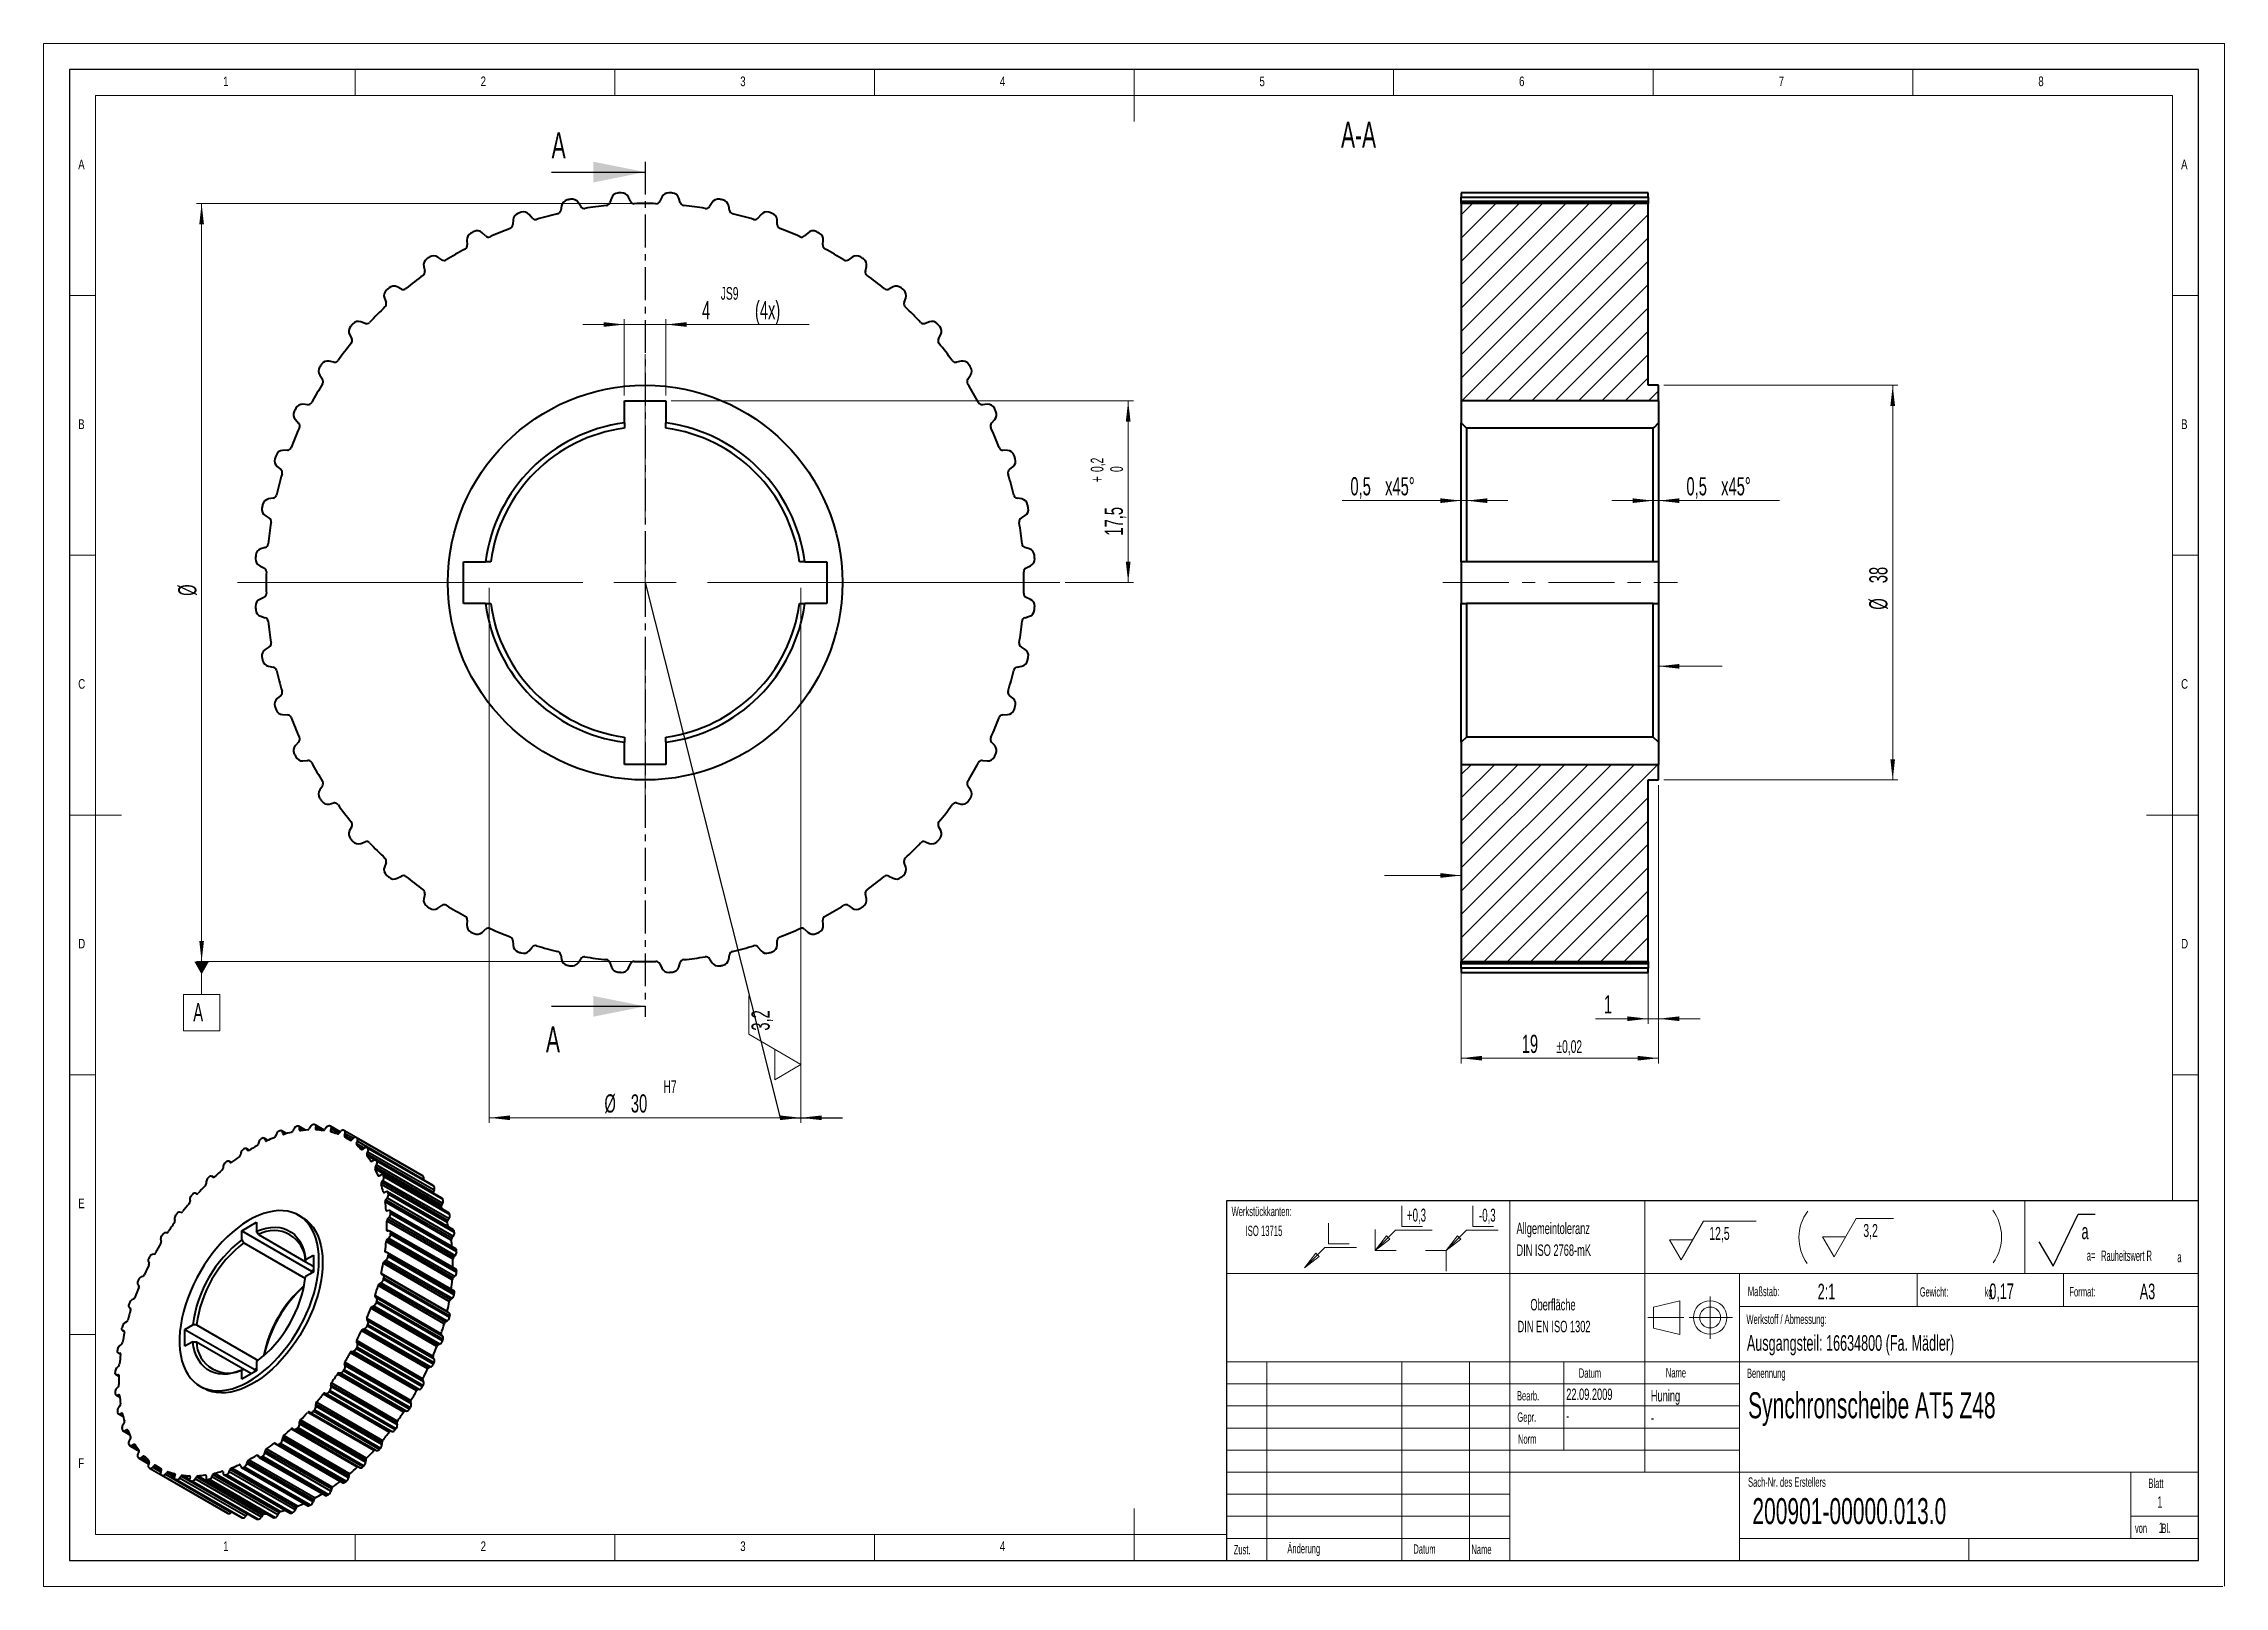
# Model space of a CAD drawing. Header units: millimetres. Extents: x 0 to 420, y 0 to 297.
import ezdxf

# ---------------------------------------------------------------- set-up
doc = ezdxf.new("R2010")
doc.units = ezdxf.units.MM
doc.linetypes.add('CENTER', pattern=[10.16, 6.35, -1.27, 1.27, -1.27])
doc.linetypes.add('CENTERX2', pattern=[20.32, 12.7, -2.54, 2.54, -2.54])
doc.layers.add('SLD-0', color=7, linetype='Continuous')
doc.styles.add('SLDTEXTSTYLE0', font='TXT', dxfattribs={"width": 0.605})
doc.styles.add('SLDTEXTSTYLE1', font='TXT', dxfattribs={"width": 0.554584})
doc.styles.add('SLDTEXTSTYLE2', font='TXT', dxfattribs={"width": 0.491563})
doc.styles.add('SLDTEXTSTYLE3', font='TXT', dxfattribs={"width": 0.75})
doc.styles.add('SLDTEXTSTYLE4', font='TXT', dxfattribs={"width": 0.5375})
doc.styles.add('SLDTEXTSTYLE5', font='TXT', dxfattribs={"width": 0.548462})
doc.dimstyles.new('SLDDIMSTYLE0', dxfattribs={"dimtxt": 3.5, "dimasz": 4, "dimexe": 0, "dimexo": 0.0625, "dimgap": 0.875, "dimtad": 1, "dimlfac": 0.5, "dimrnd": 1e-09, "dimzin": 12, "dimdsep": 46, "dimtxsty": 'SLDTEXTSTYLE0', "dimsah": 1, "dimcen": 0.09, "dimadec": 0, "dimazin": 0, "dimtfac": 1, "dimtofl": 0, "dimtmove": 0, "dimatfit": 3, "dimfxl": 1, "dimfrac": 2, "dimtolj": 1, "dimtzin": 12, "dimarcsym": 0})
doc.dimstyles.new('SLDDIMSTYLE1', dxfattribs={"dimtxt": 3.5, "dimasz": 4, "dimexe": 0, "dimexo": 0.0625, "dimgap": 0.875, "dimtad": 1, "dimlfac": 0.5, "dimrnd": 1e-09, "dimzin": 12, "dimdsep": 46, "dimtxsty": 'SLDTEXTSTYLE0', "dimsah": 1, "dimcen": 0.09, "dimadec": 0, "dimazin": 0, "dimtfac": 1, "dimtofl": 0, "dimtmove": 0, "dimatfit": 3, "dimfxl": 1, "dimfrac": 2, "dimtolj": 1, "dimtzin": 12, "dimarcsym": 0})
doc.dimstyles.new('SLDDIMSTYLE2', dxfattribs={"dimtxt": 3.5, "dimasz": 4, "dimexe": 0, "dimexo": 0.0625, "dimgap": 0.875, "dimtad": 1, "dimlfac": 0.5, "dimrnd": 1e-09, "dimzin": 12, "dimdsep": 46, "dimtxsty": 'SLDTEXTSTYLE0', "dimsah": 1, "dimcen": 0.09, "dimadec": 0, "dimazin": 0, "dimtol": 1, "dimtp": 0.2, "dimtfac": 1, "dimtdec": 1, "dimtofl": 0, "dimtmove": 0, "dimatfit": 3, "dimfxl": 1, "dimfrac": 2, "dimtolj": 1, "dimarcsym": 0})
doc.dimstyles.new('SLDDIMSTYLE3', dxfattribs={"dimtxt": 3.5, "dimasz": 4, "dimexe": 0, "dimexo": 0.0625, "dimgap": 0.875, "dimtad": 1, "dimlfac": 0.5, "dimrnd": 1e-09, "dimzin": 12, "dimdsep": 46, "dimtxsty": 'SLDTEXTSTYLE0', "dimsah": 1, "dimcen": 0.09, "dimadec": 0, "dimazin": 0, "dimtfac": 1, "dimtofl": 0, "dimtmove": 0, "dimatfit": 3, "dimfxl": 1, "dimfrac": 2, "dimtolj": 1, "dimtzin": 12, "dimarcsym": 0})
doc.dimstyles.new('SLDDIMSTYLE5', dxfattribs={"dimtxt": 0, "dimasz": 4, "dimexe": 0, "dimexo": 0.0625, "dimgap": 0, "dimtad": 0, "dimtih": 1, "dimtoh": 1, "dimdec": 0, "dimrnd": 1e-09, "dimzin": 0, "dimdsep": 46, "dimtxsty": 'Standard', "dimblk1": 'NONE', "dimblk2": 'NONE', "dimsah": 1, "dimcen": 0.09, "dimadec": 0, "dimazin": 0, "dimtfac": 4, "dimtdec": 0, "dimtofl": 0, "dimtmove": 0, "dimatfit": 3, "dimldrblk": 'NONE', "dimfxl": 1, "dimfrac": 2, "dimtolj": 1, "dimtzin": 0, "dimarcsym": 0})
doc.dimstyles.new('SLDDIMSTYLE6', dxfattribs={"dimtxt": 3.5, "dimasz": 4, "dimexe": 0, "dimexo": 0.0625, "dimgap": 0.875, "dimtad": 1, "dimlfac": 0.5, "dimrnd": 1e-09, "dimzin": 12, "dimdsep": 46, "dimtxsty": 'SLDTEXTSTYLE0', "dimsah": 1, "dimcen": 0.09, "dimadec": 0, "dimazin": 0, "dimtol": 1, "dimtp": 0.02, "dimtm": 0.02, "dimtfac": 1, "dimtofl": 0, "dimtmove": 0, "dimatfit": 3, "dimfxl": 1, "dimfrac": 2, "dimtolj": 1, "dimarcsym": 0})
doc.dimstyles.new('SLDDIMSTYLE7', dxfattribs={"dimtxt": 3.5, "dimasz": 4, "dimexe": 0, "dimexo": 0.0625, "dimgap": 0.875, "dimtad": 1, "dimlfac": 0.5, "dimrnd": 1e-09, "dimzin": 12, "dimdsep": 46, "dimtxsty": 'SLDTEXTSTYLE0', "dimsah": 1, "dimcen": 0.09, "dimadec": 0, "dimazin": 0, "dimtfac": 1, "dimtofl": 0, "dimtmove": 0, "dimatfit": 3, "dimfxl": 1, "dimfrac": 2, "dimtolj": 1, "dimtzin": 12, "dimarcsym": 0})

msp = doc.modelspace()

# ---------------------------------------------------------------- texts
at = {"color": 7, "linetype": 'Continuous', "lineweight": 0, "attachment_point": 1}
for s, insert, char_height, style in [('1', (34.583, 290.668), 1.852, 'SLDTEXTSTYLE3'), ('2', (84.167, 290.668), 1.852, 'SLDTEXTSTYLE3'), ('3', (134.167, 290.668), 1.852, 'SLDTEXTSTYLE3'), ('4', (184.167, 290.668), 1.852, 'SLDTEXTSTYLE3'), ('5', (234.167, 290.668), 1.852, 'SLDTEXTSTYLE3'), ('6', (284.167, 290.668), 1.852, 'SLDTEXTSTYLE3'), ('7', (334.167, 290.668), 1.852, 'SLDTEXTSTYLE3'), ('8', (384.167, 290.668), 1.852, 'SLDTEXTSTYLE3'), ('A-A', (249.871, 281.953), 5, 'SLDTEXTSTYLE0'), ('A', (6.667, 274.668), 1.852, 'SLDTEXTSTYLE3'), ('A', (411.667, 274.668), 1.852, 'SLDTEXTSTYLE3'), ('B', (6.667, 224.668), 1.852, 'SLDTEXTSTYLE3'), ('B', (411.667, 224.668), 1.852, 'SLDTEXTSTYLE3'), ('C', (6.667, 174.668), 1.852, 'SLDTEXTSTYLE3'), ('C', (411.667, 174.668), 1.852, 'SLDTEXTSTYLE3'), ('D', (6.667, 124.668), 1.852, 'SLDTEXTSTYLE3'), ('D', (411.667, 124.668), 1.852, 'SLDTEXTSTYLE3'), ('E', (6.667, 74.668), 1.852, 'SLDTEXTSTYLE3'), ('Werkstückkanten:    ', (228.795, 73.096), 1.8, 'SLDTEXTSTYLE0'), ('-0,3', (276.454, 72.724), 2.5, 'SLDTEXTSTYLE1'), ('ISO 13715', (231.485, 69.46), 2, 'SLDTEXTSTYLE1'), ('Maßstab:', (328.218, 57.692), 1.8, 'SLDTEXTSTYLE0'), ('2:1', (341.678, 58.28), 3, 'SLDTEXTSTYLE0'), ('Gewicht:                  kg', (361.346, 57.598), 1.8, 'SLDTEXTSTYLE4'), ('0,17', (374.729, 58.322), 3, 'SLDTEXTSTYLE0'), ('Format:', (390.155, 57.624), 1.8, 'SLDTEXTSTYLE0'), ('A3', (403.704, 58.293), 3, 'SLDTEXTSTYLE0'), ('Werkstoff / Abmessung:  ', (327.947, 52.344), 1.8, 'SLDTEXTSTYLE0'), ('Ausgangsteil: 16634800 (Fa. Mädler)', (328.041, 48.376), 3, 'SLDTEXTSTYLE0'), ('Name', (312.431, 42.029), 1.8, 'SLDTEXTSTYLE0'), ('22.09.2009', (293.239, 38.092), 2.2, 'SLDTEXTSTYLE0'), ('Datum', (295.665, 41.98), 1.8, 'SLDTEXTSTYLE0'), ('Huning', (309.539, 37.81), 2.2, 'SLDTEXTSTYLE0'), ('Benennung', (328.046, 41.952), 1.8, 'SLDTEXTSTYLE0'), ('Bearb.', (283.751, 37.607), 1.8, 'SLDTEXTSTYLE0'), ('Synchronscheibe AT5 Z48', (328.275, 37.378), 5, 'SLDTEXTSTYLE0'), ('Gepr.', (283.822, 33.502), 1.8, 'SLDTEXTSTYLE0'), ('-', (293.225, 34), 2.2, 'SLDTEXTSTYLE0'), ('-', (309.543, 33.581), 2.2, 'SLDTEXTSTYLE0'), ('Norm', (283.95, 29.272), 1.8, 'SLDTEXTSTYLE0'), ('F', (6.667, 24.668), 1.852, 'SLDTEXTSTYLE3'), ('Sach-Nr. des Erstellers', (328.267, 20.988), 1.8, 'SLDTEXTSTYLE0'), ('200901-00000.013.0', (329.095, 17.004), 5, 'SLDTEXTSTYLE0'), ('Blatt', (405.364, 20.762), 1.8, 'SLDTEXTSTYLE0'), ('1', (407.082, 17.348), 2.2, 'SLDTEXTSTYLE0'), ('1', (34.583, 8.668), 1.852, 'SLDTEXTSTYLE3'), ('2', (84.167, 8.668), 1.852, 'SLDTEXTSTYLE3'), ('3', (134.167, 8.668), 1.852, 'SLDTEXTSTYLE3'), ('4', (184.167, 8.668), 1.852, 'SLDTEXTSTYLE3'), ('Änderung', (239.537, 8.181), 1.8, 'SLDTEXTSTYLE0'), ('von       Bl.', (402.782, 12.104), 1.8, 'SLDTEXTSTYLE5'), ('1', (407.365, 12.307), 2, 'SLDTEXTSTYLE0'), ('Zust.', (229.206, 7.983), 1.8, 'SLDTEXTSTYLE0'), ('Datum', (263.799, 8.102), 1.8, 'SLDTEXTSTYLE0'), ('Name', (274.976, 8.031), 1.8, 'SLDTEXTSTYLE0')]:
    msp.add_mtext(s, dxfattribs=dict(at, insert=insert, char_height=char_height, style=style))
at = {"color": 7, "linetype": 'Continuous', "char_height": 5, "attachment_point": 1, "style": 'SLDTEXTSTYLE0'}
for insert in [(97.843, 279.95), (96.746, 107.817)]:
    msp.add_mtext('A', dxfattribs=dict(at, insert=insert))

# ---------------------------------------------------------------- blocks, each defined once
blk = doc.blocks.new('Block22')
at = {"color": 7, "linetype": 'Continuous', "lineweight": 0}
for p, q in [((2.23, 0), (6.51, 7.42)), ((6.51, 7.42), (16.66, 7.42)), ((0, 3.86), (4.46, 3.86)), ((0, 3.86), (2.23, 0))]:
    blk.add_line(p, q, dxfattribs=at)
at = {"color": 7, "linetype": 'Continuous', "lineweight": 0, "insert": (7.63, 6.32), "char_height": 2.5, "attachment_point": 1, "style": 'SLDTEXTSTYLE0'}
blk.add_mtext('12,5', dxfattribs=at)
blk = doc.blocks.new('Block23')
at = {"color": 7, "linetype": 'Continuous', "lineweight": 0}
blk.add_arc((-6.86, 4.98), 8.57, 324.4695, 36.7808, dxfattribs=at)
blk = doc.blocks.new('Block25')
at = {"color": 7, "linetype": 'Continuous', "lineweight": 0}
blk.add_arc((8.57, 4.98), 8.57, 143.2192, 215.5305, dxfattribs=at)
blk = doc.blocks.new('Block26')
at = {"color": 9, "linetype": 'Continuous', "lineweight": 0}
for p, q in [((5.1, 4.6), (5.1, 8.6)), ((5.1, 4.6), (9.1, 4.6)), ((0, 0), (0, 4)), ((0, 0), (3.9, 3.9)), ((0, 0), (2.15, 2.8)), ((0, 0), (2.8, 2.15)), ((0, 0), (4, 0)), ((2.15, 2.8), (2.8, 2.15)), ((3.9, 3.9), (10.96, 3.9))]:
    blk.add_line(p, q, dxfattribs=at)
at = {"color": 7, "linetype": 'Continuous', "lineweight": 0, "insert": (6.11, 8.05), "char_height": 2.5, "attachment_point": 1, "style": 'SLDTEXTSTYLE1'}
blk.add_mtext('+0,3', dxfattribs=at)
blk = doc.blocks.new('Block24')
at = {"layer": 'SLD-0', "color": 7, "linetype": 'Continuous', "lineweight": 0}
for p, q in [((6.51, 7.42), (2.23, 0)), ((6.51, 7.42), (13.68, 7.42)), ((2.23, 0), (0, 3.86)), ((0, 3.86), (4.46, 3.86))]:
    blk.add_line(p, q, dxfattribs=at)
at = {"layer": 'SLD-0', "insert": (7.87, 6.34), "char_height": 2.5, "attachment_point": 1, "style": 'SLDTEXTSTYLE0'}
blk.add_mtext('3,2', dxfattribs=at)
blk = doc.blocks.new('Block27')
at = {"color": 9, "linetype": 'Continuous', "lineweight": 0}
for p, q in [((4.596194, 4.596194), (4.596194, 8.596194)), ((4.596194, 4.596194), (8.596194, 4.596194)), ((0, 0), (3.896194, 3.896194)), ((0, 0), (2.149051, 2.800697)), ((0, 0), (2.800697, 2.14905)), ((2.149051, 2.800697), (2.800697, 2.14905)), ((3.896194, 3.896194), (10.010473, 3.896194))]:
    blk.add_line(p, q, dxfattribs=at)
blk = doc.blocks.new('Block28')
at = {"layer": 'SLD-0'}
for p, q in [((2.77, 0), (7.58, 10.04)), ((7.58, 10.04), (10.86, 10.04)), ((0, 4.71), (2.77, 0))]:
    blk.add_line(p, q, dxfattribs=at)
at = {"layer": 'SLD-0', "attachment_point": 1}
for s, insert, char_height, style in [('a', (8.22, 8.23), 3, 'SLDTEXTSTYLE0'), ('a=', (9.24, 3.08), 2, 'SLDTEXTSTYLE2'), ('Rauheitswert R', (12.01, 3.03), 2, 'SLDTEXTSTYLE2'), ('a', (26.68, 2.77), 2, 'SLDTEXTSTYLE2')]:
    blk.add_mtext(s, dxfattribs=dict(at, insert=insert, char_height=char_height, style=style))
blk = doc.blocks.new('SW_NOTE_0')
at = {"color": 0, "linetype": 'Continuous', "lineweight": 0, "char_height": 2.2, "attachment_point": 1, "style": 'SLDTEXTSTYLE0'}
for s, insert in [('     Oberfläche', (0, 2.84)), ('DIN EN ISO 1302', (0, -1.36))]:
    blk.add_mtext(s, dxfattribs=dict(at, insert=insert))
blk = doc.blocks.new('SW_NOTE_1')
at = {"color": 0, "linetype": 'Continuous', "lineweight": 0, "char_height": 2.2, "attachment_point": 1, "style": 'SLDTEXTSTYLE0'}
for s, insert in [('Allgemeintoleranz', (0, 2.84)), ('DIN ISO 2768-mK', (0, -1.36))]:
    blk.add_mtext(s, dxfattribs=dict(at, insert=insert))
blk = doc.blocks.new('*D10')
at = {"color": 7, "linetype": 'Continuous', "lineweight": 15}
for p, q in [((114.84, 266.22), (29.43, 266.22)), ((30.43, 266.22), (30.43, 189.11)), ((30.43, 266.22), (30.43, 120.28)), ((114.84, 120.28), (29.43, 120.28))]:
    blk.add_line(p, q, dxfattribs=at)
for points in [[(30.43, 266.22), (29.98, 262.22), (30.88, 262.22)], [(30.43, 120.28), (30.88, 124.28), (29.98, 124.28)]]:
    blk.add_solid(points, dxfattribs=at)
at = {"color": 7, "linetype": 'Continuous', "lineweight": 15, "insert": (25.92, 190.7), "char_height": 3.5, "attachment_point": 1, "rotation": 90, "style": 'SLDTEXTSTYLE0'}
blk.add_mtext('%%c', dxfattribs=at)
blk = doc.blocks.new('*D11')
at = {"color": 7, "linetype": 'Continuous', "lineweight": 15}
for p, q in [((111.84, 229.25), (111.84, 243.93)), ((119.84, 229.25), (119.84, 243.93)), ((111.84, 242.93), (103.84, 242.93)), ((111.84, 242.93), (119.84, 242.93)), ((119.84, 242.93), (147.41, 242.93))]:
    blk.add_line(p, q, dxfattribs=at)
for points in [[(111.84, 242.93), (107.84, 243.38), (107.84, 242.48)], [(119.84, 242.93), (123.84, 242.48), (123.84, 243.38)]]:
    blk.add_solid(points, dxfattribs=at)
at = {"color": 7, "linetype": 'Continuous', "lineweight": 15, "attachment_point": 1, "style": 'SLDTEXTSTYLE0'}
for s, insert, char_height in [('JS9', (130.41, 250.15), 2.45), ('4', (126.8, 247.45), 3.5), (' (4x)', (136.21, 247.45), 3.5)]:
    blk.add_mtext(s, dxfattribs=dict(at, insert=insert, char_height=char_height))
blk = doc.blocks.new('*D12')
at = {"color": 7, "linetype": 'Continuous', "lineweight": 15}
for p, q in [((120.84, 228.25), (209.88, 228.25)), ((208.88, 228.25), (208.88, 193.25)), ((196.74, 193.25), (209.88, 193.25))]:
    blk.add_line(p, q, dxfattribs=at)
for points in [[(208.88, 228.25), (208.43, 224.25), (209.33, 224.25)], [(208.88, 193.25), (209.33, 197.25), (208.43, 197.25)]]:
    blk.add_solid(points, dxfattribs=at)
at = {"color": 7, "linetype": 'Continuous', "lineweight": 15, "attachment_point": 1, "rotation": 90, "style": 'SLDTEXTSTYLE0'}
for s, insert, char_height in [('0,2', (201.66, 214.54), 2.45), ('0', (205.42, 214.54), 2.45), ('+', (201.66, 212.57), 2.45), ('17,5', (204.36, 202.29), 3.5)]:
    blk.add_mtext(s, dxfattribs=dict(at, insert=insert, char_height=char_height))
blk = doc.blocks.new('*D13')
at = {"color": 7, "linetype": 'Continuous', "lineweight": 15}
for p, q in [((85.84, 192.25), (85.84, 89.22)), ((145.84, 192.25), (145.84, 89.22)), ((85.84, 90.22), (145.84, 90.22)), ((145.84, 90.22), (153.84, 90.22))]:
    blk.add_line(p, q, dxfattribs=at)
for points in [[(85.84, 90.22), (89.84, 89.77), (89.84, 90.67)], [(145.84, 90.22), (141.84, 90.67), (141.84, 89.77)], [(145.84, 90.22), (149.84, 89.77), (149.84, 90.67)]]:
    blk.add_solid(points, dxfattribs=at)
at = {"color": 7, "linetype": 'Continuous', "lineweight": 15, "attachment_point": 1, "style": 'SLDTEXTSTYLE0'}
for s, insert, char_height in [('H7', (119.38, 97.43), 2.45), ('%%c', (108.01, 94.73), 3.5), ('30', (113.1, 94.73), 3.5)]:
    blk.add_mtext(s, dxfattribs=dict(at, insert=insert, char_height=char_height))
blk = doc.blocks.new('_NONE')
blk = doc.blocks.new('SW_CENTERMARKSYMBOL_0')
at = {"color": 0, "linetype": 'Continuous', "lineweight": 0}
for p, q in [((0, 12), (0, 44)), ((0, 0), (0, 6)), ((-12, 0), (-78.49, 0)), ((0, 0), (-6, 0)), ((0, 0), (0, -6)), ((0, 0), (6, 0)), ((12, 0), (79.9, 0)), ((0, -12), (0, -44))]:
    blk.add_line(p, q, dxfattribs=at)
blk = doc.blocks.new('SW_SFSYMBOL_0')
at = {"color": 0, "linetype": 'Continuous', "lineweight": 0}
for p, q in [((-5, -0.65), (-5, 6.68)), ((5, -6.54), (-5, -0.65)), ((0, -3.6), (0, -9.49)), ((5, -6.54), (0, -9.49))]:
    blk.add_line(p, q, dxfattribs=at)
at = {"color": 0, "linetype": 'Continuous', "lineweight": 0, "insert": (-4.51, 0), "char_height": 3.5, "attachment_point": 1, "rotation": 90, "style": 'SLDTEXTSTYLE0'}
blk.add_mtext('3,2', dxfattribs=at)
blk = doc.blocks.new('SW_DATUMTAG_0')
at = {"color": 0, "linetype": 'Continuous', "lineweight": 0}
for p, q in [((1.6, 12.49), (1.6, 6.19)), ((-1.9, 6.19), (5.1, 6.19)), ((-1.9, -0.81), (-1.9, 6.19)), ((5.1, 6.19), (5.1, -0.81)), ((5.1, -0.81), (-1.9, -0.81))]:
    blk.add_line(p, q, dxfattribs=at)
blk.add_solid([(0.2, 12.49), (3, 12.49), (1.6, 10.04)], dxfattribs=at)
at = {"color": 0, "linetype": 'Continuous', "lineweight": 0, "insert": (0, 4.51, -4.8), "char_height": 3.5, "attachment_point": 1, "style": 'SLDTEXTSTYLE0'}
blk.add_mtext('A', dxfattribs=at)
blk = doc.blocks.new('*D18')
at = {"color": 7, "linetype": 'Continuous', "lineweight": 15}
for p, q in [((312.02, 231.25), (357.12, 231.25)), ((356.12, 231.25), (356.12, 155.25)), ((312.02, 155.25), (357.12, 155.25))]:
    blk.add_line(p, q, dxfattribs=at)
for points in [[(356.12, 231.25), (355.67, 227.25), (356.57, 227.25)], [(356.12, 155.25), (356.57, 159.25), (355.67, 159.25)]]:
    blk.add_solid(points, dxfattribs=at)
at = {"color": 7, "linetype": 'Continuous', "lineweight": 15, "char_height": 3.5, "attachment_point": 1, "rotation": 90, "style": 'SLDTEXTSTYLE0'}
for s, insert in [('38', (351.6, 193.13)), ('%%c', (351.6, 188.03))]:
    blk.add_mtext(s, dxfattribs=dict(at, insert=insert))
blk = doc.blocks.new('*D19')
at = {"color": 7, "linetype": 'Continuous', "lineweight": 15}
for p, q in [((311.02, 154.25), (311.02, 100.69)), ((273.02, 119.28), (273.02, 100.69)), ((311.02, 101.69), (273.02, 101.69))]:
    blk.add_line(p, q, dxfattribs=at)
for points in [[(273.02, 101.69), (277.02, 101.24), (277.02, 102.14)], [(311.02, 101.69), (307.02, 102.14), (307.02, 101.24)]]:
    blk.add_solid(points, dxfattribs=at)
at = {"color": 7, "linetype": 'Continuous', "lineweight": 15, "attachment_point": 1, "style": 'SLDTEXTSTYLE0'}
for s, insert, char_height in [('19', (284.68, 106.2), 3.5), ('±0,02', (291.36, 105.15), 2.45)]:
    blk.add_mtext(s, dxfattribs=dict(at, insert=insert, char_height=char_height))
blk = doc.blocks.new('*D20')
at = {"color": 7, "linetype": 'Continuous', "lineweight": 15}
for p, q in [((311.02, 154.25), (311.02, 108.29)), ((309.02, 119.28), (309.02, 108.29)), ((309.02, 109.29), (298.9, 109.29)), ((309.02, 109.29), (311.02, 109.29)), ((311.02, 109.29), (319.02, 109.29))]:
    blk.add_line(p, q, dxfattribs=at)
for points in [[(309.02, 109.29), (305.02, 109.74), (305.02, 108.84)], [(311.02, 109.29), (315.02, 108.84), (315.02, 109.74)]]:
    blk.add_solid(points, dxfattribs=at)
at = {"color": 7, "linetype": 'Continuous', "lineweight": 15, "insert": (300.49, 113.8), "char_height": 3.5, "attachment_point": 1, "style": 'SLDTEXTSTYLE0'}
blk.add_mtext('1', dxfattribs=at)
blk = doc.blocks.new('*D21')
at = {"color": 7, "linetype": 'Continuous', "lineweight": 15}
for p, q in [((273.02, 209.02), (250.09, 209.02)), ((274.02, 209.02), (273.02, 209.02)), ((274.02, 209.02), (282.02, 209.02))]:
    blk.add_line(p, q, dxfattribs=at)
for points in [[(273.02, 209.02), (269.02, 209.47), (269.02, 208.57)], [(274.02, 209.02), (278.02, 208.57), (278.02, 209.47)]]:
    blk.add_solid(points, dxfattribs=at)
at = {"color": 7, "linetype": 'Continuous', "lineweight": 15, "char_height": 3.5, "attachment_point": 1, "style": 'SLDTEXTSTYLE0'}
for s, insert in [('0,5', (251.68, 213.54)), ('x45°', (258.36, 213.54))]:
    blk.add_mtext(s, dxfattribs=dict(at, insert=insert))
blk = doc.blocks.new('*D22')
at = {"color": 7, "linetype": 'Continuous', "lineweight": 15}
for p, q in [((310.02, 209.02), (302.02, 209.02)), ((310.02, 209.02), (311.02, 209.02)), ((311.02, 209.02), (334.34, 209.02))]:
    blk.add_line(p, q, dxfattribs=at)
for points in [[(310.02, 209.02), (306.02, 209.47), (306.02, 208.57)], [(311.02, 209.02), (315.02, 208.57), (315.02, 209.47)]]:
    blk.add_solid(points, dxfattribs=at)
at = {"color": 7, "linetype": 'Continuous', "lineweight": 15, "char_height": 3.5, "attachment_point": 1, "style": 'SLDTEXTSTYLE0'}
for s, insert in [('0,5', (316.4, 213.54)), ('x45°', (323.08, 213.54))]:
    blk.add_mtext(s, dxfattribs=dict(at, insert=insert))

# ---------------------------------------------------------------- dimensions: what is measured, and where the dimension line sits
at = {"color": 7, "linetype": 'Continuous', "lineweight": 15}
for base, p1, p2, text, picture, middle in [((30.43, 120.279), (115.843, 266.219), (115.843, 120.279), '%%c', '*D10', (30.43, 193.249)), ((356.115, 155.249), (311.017, 231.249), (311.017, 155.249), '%%c<>', '*D18', (356.115, 193.249))]:
    dim = msp.add_linear_dim(base=base, p1=p1, p2=p2, angle=90, text=text, dimstyle='SLDDIMSTYLE0', dxfattribs=at)
    dim.commit()
    dim.dimension.update_dxf_attribs({"geometry": picture, "text_midpoint": middle, "dimtype": 160})
for base, p1, p2, text, dimstyle, picture, middle in [((273.017, 209.024), (274.017, 197.249), (273.017, 268.282), '<>x45°', 'SLDDIMSTYLE7', '*D21', (259.859, 209.024)), ((119.843, 242.935), (111.843, 228.249), (119.843, 228.249), '<>\\SJS9^ ; (4x)', 'SLDDIMSTYLE1', '*D11', (136.31, 242.935)), ((311.017, 209.024), (310.017, 197.249), (311.017, 231.249), '<>x45°', 'SLDDIMSTYLE7', '*D22', (324.576, 209.024)), ((145.843, 90.216), (85.843, 193.249), (145.843, 193.249), '%%c<>\\SH7^ ;', 'SLDDIMSTYLE3', '*D13', (115.843, 90.216))]:
    dim = msp.add_linear_dim(base=base, p1=p1, p2=p2, text=text, dimstyle=dimstyle, dxfattribs=at)
    dim.commit()
    dim.dimension.update_dxf_attribs({"geometry": picture, "text_midpoint": middle, "dimtype": 160})
dim = msp.add_linear_dim(base=(208.876, 193.249), p1=(119.843, 228.249), p2=(195.742, 193.249), angle=90, dimstyle='SLDDIMSTYLE2', dxfattribs=at)
dim.commit()
dim.dimension.update_dxf_attribs({"geometry": '*D12', "text_midpoint": (208.876, 210.749), "dimtype": 160})
for base, p1, p2, dimstyle, picture, middle in [((273.017, 101.692), (311.017, 155.249), (273.017, 120.279), 'SLDDIMSTYLE6', '*D19', (292.017, 101.692)), ((311.017, 109.292), (309.017, 120.279), (311.017, 155.249), 'SLDDIMSTYLE7', '*D20', (301.824, 109.292))]:
    dim = msp.add_linear_dim(base=base, p1=p1, p2=p2, dimstyle=dimstyle, dxfattribs=at)
    dim.commit()
    dim.dimension.update_dxf_attribs({"geometry": picture, "text_midpoint": middle, "dimtype": 160})

# ---------------------------------------------------------------- hatches: boundary and pattern name
at = {"linetype": 'Continuous', "lineweight": 0}
h = msp.add_hatch(dxfattribs=at)
h.set_pattern_fill('ANSI31', style=0)
h.paths.add_polyline_path([(311.017, 231.249), (309.017, 231.249), (309.017, 266.219), (273.017, 266.219), (273.017, 228.249), (311.017, 228.249)], flags=0)
h = msp.add_hatch(dxfattribs=at)
h.set_pattern_fill('ANSI31', style=0)
h.paths.add_polyline_path([(273.017, 120.279), (309.017, 120.279), (309.017, 155.249), (311.017, 155.249), (311.017, 158.249), (273.017, 158.249)], flags=0)

# ---------------------------------------------------------------- linework, layer by layer
at = {"color": 7, "linetype": 'Continuous', "lineweight": 0}
for p, q in [((0, 297), (0, 0.017)), ((420, 297), (0, 297)), ((419.993, 0.037), (420, 297)), ((60, 287), (60, 292)), ((110, 292), (110, 287)), ((160, 287), (160, 292)), ((210, 292), (210, 282)), ((260, 287), (260, 292)), ((310, 292), (310, 287)), ((360, 287), (360, 292)), ((410, 287), (10, 287)), ((10, 287), (10, 10)), ((410, 287), (410, 74.25)), ((10, 248.5), (5, 248.5)), ((415, 248.5), (410, 248.5)), ((5, 198.5), (10, 198.5)), ((410, 198.5), (415, 198.5)), ((5, 148.5), (15, 148.5)), ((415, 148.5), (405, 148.5)), ((5, 98.5), (10, 98.5)), ((410, 98.5), (415, 98.5)), ((308.4, 60.25), (308.4, 74.25)), ((381.554, 74.25), (381.554, 60.25)), ((308.4, 60.25), (308.4, 22)), ((360.824, 60.25), (360.824, 53.875)), ((389, 60.25), (389, 53.875)), ((415, 53.875), (326.6, 53.875)), ((10, 48.5), (5, 48.5)), ((235.6, 43.25), (235.6, 5)), ((261.6, 5), (261.6, 43.25)), ((274.6, 43.25), (274.6, 5)), ((292.8, 26.25), (292.8, 43.25)), ((326.6, 39), (227.8, 39)), ((326.6, 34.75), (227.8, 34.75)), ((326.6, 30.5), (227.8, 30.5)), ((326.6, 26.25), (227.8, 26.25)), ((282.4, 22), (227.8, 22)), ((402, 9.25), (402, 22)), ((282.4, 17.75), (227.8, 17.75)), ((210, 5), (210, 15)), ((282.4, 13.5), (227.8, 13.5)), ((415, 13.5), (402, 13.5)), ((10, 10), (227.8, 10)), ((60, 5), (60, 10)), ((110, 10), (110, 5)), ((160, 5), (160, 10)), ((326.6, 9.25), (415, 9.25)), ((370.8, 5), (370.8, 9.25)), ((0, 0.017), (419.733, 0.02))]:
    msp.add_line(p, q, dxfattribs=at)
at = {"color": 7, "linetype": 'Continuous', "lineweight": 30}
for p, q in [((415, 292), (5, 292)), ((5, 292), (5, 5.017)), ((415, 74.25), (415, 292)), ((97.843, 272.278), (115.843, 272.278)), ((97.843, 111.68), (115.843, 111.68)), ((227.8, 74.25), (227.8, 5.017)), ((415, 74.25), (227.8, 74.25)), ((415, 5), (415, 74.25)), ((5, 5.017), (227.8, 5.017)), ((227.8, 5.017), (415, 5))]:
    msp.add_line(p, q, dxfattribs=at)
at = {"color": 7, "linetype": 'CENTER', "lineweight": 30}
msp.add_line((115.843, 274.278), (115.843, 109.68), dxfattribs=at)
at = {"color": 7, "linetype": 'Continuous', "lineweight": 40}
for p, q in [((99.748, 265.78), (99.59, 264.885)), ((103.445, 265.652), (102.957, 266.418)), ((109.352, 267.26), (109.079, 266.394)), ((113.001, 266.651), (112.618, 267.474)), ((119.068, 267.474), (118.685, 266.651)), ((122.607, 266.394), (122.333, 267.26)), ((128.729, 266.418), (128.241, 265.652)), ((132.096, 264.885), (131.938, 265.78)), ((309.017, 268.282), (273.017, 268.282)), ((273.017, 268.282), (273.017, 267.474)), ((273.017, 267.474), (309.017, 267.474)), ((273.017, 266.651), (273.017, 267.474)), ((273.017, 266.651), (309.017, 266.651)), ((273.017, 266.219), (273.017, 266.651)), ((273.017, 266.219), (273.017, 228.249)), ((309.017, 266.219), (273.017, 266.219)), ((309.017, 267.474), (309.017, 268.282)), ((309.017, 267.474), (309.017, 266.651)), ((309.017, 266.651), (309.017, 266.219)), ((309.017, 231.249), (309.017, 266.219)), ((85.128, 259.976), (84.459, 260.59)), ((90.418, 263.058), (90.379, 262.151)), ((94.101, 263.414), (93.517, 264.11)), ((138.169, 264.11), (137.585, 263.414)), ((141.307, 262.151), (141.268, 263.058)), ((147.227, 260.59), (146.558, 259.976)), ((81.524, 259.142), (81.603, 258.238)), ((150.083, 258.238), (150.162, 259.142)), ((73.217, 254.099), (73.413, 253.212)), ((76.681, 255.396), (75.937, 255.917)), ((155.749, 255.917), (155.005, 255.396)), ((158.273, 253.212), (158.469, 254.099)), ((65.639, 248.015), (65.95, 247.161)), ((68.905, 249.753), (68.099, 250.172)), ((163.587, 250.172), (162.781, 249.753)), ((165.736, 247.161), (166.047, 248.015)), ((58.92, 240.993), (59.339, 240.188)), ((61.931, 243.143), (61.078, 243.453)), ((170.608, 243.453), (169.755, 243.143)), ((172.347, 240.188), (172.766, 240.993)), ((55.88, 235.679), (54.993, 235.876)), ((176.693, 235.876), (175.806, 235.679)), ((53.175, 233.155), (53.696, 232.411)), ((177.99, 232.411), (178.511, 233.155)), ((311.017, 231.249), (309.017, 231.249)), ((311.017, 228.249), (311.017, 231.249)), ((50.855, 227.489), (49.95, 227.568)), ((111.843, 223.99), (111.843, 228.249)), ((111.843, 228.249), (119.843, 228.249)), ((119.843, 228.249), (119.843, 223.99)), ((181.736, 227.568), (180.831, 227.489)), ((311.017, 228.249), (273.017, 228.249)), ((273.017, 228.249), (273.017, 223.99)), ((311.017, 228.249), (311.017, 223.99)), ((48.503, 224.634), (49.116, 223.964)), ((111.843, 223.99), (111.843, 222.981)), ((119.843, 222.981), (119.843, 223.99)), ((182.57, 223.964), (183.183, 224.634)), ((273.017, 197.249), (273.017, 223.99)), ((310.017, 222.981), (274.017, 222.981)), ((274.017, 222.981), (274.017, 197.249)), ((310.017, 197.249), (310.017, 222.981)), ((311.017, 223.99), (311.017, 197.249)), ((46.941, 218.714), (46.034, 218.674)), ((185.652, 218.674), (184.745, 218.714)), ((44.982, 215.576), (45.678, 214.992)), ((186.008, 214.992), (186.704, 215.576)), ((42.674, 206.135), (43.44, 205.647)), ((44.207, 209.502), (43.313, 209.345)), ((188.373, 209.345), (187.479, 209.502)), ((188.246, 205.647), (189.012, 206.135)), ((42.698, 200.013), (41.832, 199.74)), ((189.854, 199.74), (188.987, 200.013)), ((41.618, 196.475), (42.441, 196.091)), ((80.843, 189.249), (80.843, 197.249)), ((80.843, 197.249), (85.102, 197.249)), ((86.111, 197.249), (85.102, 197.249)), ((146.584, 197.249), (145.575, 197.249)), ((146.584, 197.249), (150.843, 197.249)), ((150.843, 197.249), (150.843, 189.249)), ((189.245, 196.091), (190.068, 196.475)), ((274.017, 197.249), (273.017, 197.249)), ((273.017, 197.249), (273.017, 189.249)), ((310.017, 197.249), (274.017, 197.249)), ((311.017, 197.249), (310.017, 197.249)), ((311.017, 197.249), (311.017, 189.249)), ((42.441, 190.408), (41.618, 190.024)), ((85.102, 189.249), (80.843, 189.249)), ((85.102, 189.249), (86.111, 189.249)), ((145.575, 189.249), (146.584, 189.249)), ((150.843, 189.249), (146.584, 189.249)), ((190.068, 190.024), (189.245, 190.408)), ((273.017, 189.249), (274.017, 189.249)), ((273.017, 162.508), (273.017, 189.249)), ((310.017, 189.249), (274.017, 189.249)), ((274.017, 189.249), (274.017, 163.517)), ((310.017, 163.517), (310.017, 189.249)), ((310.017, 189.249), (311.017, 189.249)), ((311.017, 189.249), (311.017, 162.508)), ((41.832, 186.759), (42.698, 186.486)), ((188.987, 186.486), (189.854, 186.759)), ((43.44, 180.851), (42.674, 180.363)), ((189.012, 180.363), (188.246, 180.851)), ((43.313, 177.154), (44.207, 176.996)), ((187.479, 176.996), (188.373, 177.154)), ((45.678, 171.507), (44.982, 170.923)), ((186.704, 170.923), (186.008, 171.507)), ((46.034, 167.825), (46.941, 167.785)), ((184.745, 167.785), (185.652, 167.825)), ((49.116, 162.534), (48.503, 161.865)), ((111.843, 163.517), (111.843, 162.508)), ((111.843, 158.249), (111.843, 162.508)), ((119.843, 162.508), (119.843, 163.517)), ((119.843, 162.508), (119.843, 158.249)), ((183.183, 161.865), (182.57, 162.534)), ((273.017, 162.508), (273.017, 158.249)), ((310.017, 163.517), (274.017, 163.517)), ((311.017, 162.508), (311.017, 158.249)), ((49.95, 158.93), (50.855, 159.009)), ((119.843, 158.249), (111.843, 158.249)), ((180.831, 159.009), (181.736, 158.93)), ((273.017, 158.249), (311.017, 158.249)), ((273.017, 158.249), (273.017, 120.279)), ((311.017, 155.249), (311.017, 158.249)), ((53.696, 154.088), (53.175, 153.344)), ((178.511, 153.344), (177.99, 154.088)), ((309.017, 155.249), (311.017, 155.249)), ((309.017, 120.279), (309.017, 155.249)), ((54.993, 150.623), (55.88, 150.82)), ((175.806, 150.82), (176.693, 150.623)), ((59.339, 146.311), (58.92, 145.505)), ((61.078, 143.045), (61.931, 143.356)), ((169.755, 143.356), (170.608, 143.045)), ((172.766, 145.505), (172.347, 146.311)), ((65.95, 139.337), (65.639, 138.484)), ((166.047, 138.484), (165.736, 139.337)), ((68.099, 136.326), (68.905, 136.746)), ((162.781, 136.746), (163.587, 136.326)), ((73.413, 133.286), (73.217, 132.399)), ((75.937, 130.582), (76.681, 131.102)), ((155.005, 131.102), (155.749, 130.582)), ((158.469, 132.399), (158.273, 133.286)), ((81.603, 128.261), (81.524, 127.356)), ((84.459, 125.909), (85.128, 126.523)), ((146.558, 126.523), (147.227, 125.909)), ((150.162, 127.356), (150.083, 128.261)), ((90.379, 124.348), (90.418, 123.44)), ((93.517, 122.389), (94.101, 123.084)), ((137.585, 123.084), (138.169, 122.389)), ((141.268, 123.44), (141.307, 124.348)), ((99.59, 121.613), (99.748, 120.719)), ((102.957, 120.081), (103.445, 120.847)), ((109.079, 120.105), (109.352, 119.239)), ((112.618, 119.025), (113.001, 119.848)), ((118.685, 119.848), (119.068, 119.025)), ((122.333, 119.239), (122.607, 120.105)), ((128.241, 120.847), (128.729, 120.081)), ((131.938, 120.719), (132.096, 121.613)), ((273.017, 120.279), (309.017, 120.279)), ((273.017, 119.848), (273.017, 120.279)), ((309.017, 119.848), (273.017, 119.848)), ((273.017, 119.025), (273.017, 119.848)), ((309.017, 119.025), (273.017, 119.025)), ((273.017, 119.025), (273.017, 118.216)), ((273.017, 118.216), (309.017, 118.216)), ((309.017, 120.279), (309.017, 119.848)), ((309.017, 119.848), (309.017, 119.025)), ((309.017, 118.216), (309.017, 119.025)), ((50.428, 87.846), (49.147, 88.586)), ((49.305, 87.927), (49.291, 88.29)), ((51.398, 88.498), (51.162, 88.111)), ((54.054, 87.861), (52.293, 88.878)), ((52.408, 88.121), (52.436, 88.506)), ((54.411, 88.33), (54.148, 87.965)), ((57.119, 87.509), (55.24, 88.594)), ((39.656, 84.009), (39.063, 84.351)), ((39.298, 83.987), (39.162, 84.245)), ((41.443, 85.562), (41.307, 85.147)), ((43.208, 85.879), (42.475, 86.303)), ((42.693, 85.843), (42.597, 86.141)), ((44.858, 87.102), (44.686, 86.69)), ((46.794, 87.18), (45.855, 87.722)), ((46.049, 87.164), (45.993, 87.497)), ((48.196, 88.087), (47.989, 87.684)), ((55.303, 87.741), (55.373, 88.143)), ((57.182, 87.584), (56.897, 87.249)), ((70.665, 80.391), (57.937, 87.739)), ((57.942, 86.794), (58.052, 87.205)), ((59.129, 85.859), (58.543, 86.197)), ((59.665, 86.274), (59.363, 85.973)), ((72.912, 79.093), (60.184, 86.441)), ((60.205, 86.428), (72.933, 79.08)), ((60.279, 85.296), (60.427, 85.71)), ((73.09, 78.964), (60.362, 86.311)), ((60.427, 85.71), (73.155, 78.362)), ((61.816, 84.422), (61.502, 84.161)), ((75.001, 77.185), (62.273, 84.532)), ((62.333, 84.483), (75.061, 77.135)), ((75.194, 76.982), (62.466, 84.33)), ((34.612, 80.926), (34.556, 80.529)), ((36.165, 81.62), (35.679, 81.9)), ((35.919, 81.629), (35.746, 81.842)), ((38.007, 83.491), (37.911, 83.082)), ((62.274, 83.272), (62.459, 83.682)), ((62.274, 83.272), (75.002, 75.925)), ((62.459, 83.682), (75.187, 76.335)), ((63.599, 82.06), (63.279, 81.843)), ((76.572, 73.028), (63.844, 80.376)), ((63.894, 80.759), (64.111, 81.157)), ((63.894, 80.759), (76.622, 73.411)), ((76.72, 74.774), (63.992, 82.122)), ((64.085, 82.026), (76.813, 74.679)), ((64.111, 81.157), (76.839, 73.81)), ((76.919, 74.492), (64.191, 81.84)), ((70.676, 80.384), (70.665, 80.391)), ((29.443, 75.573), (29.206, 75.687)), ((31.313, 77.911), (31.299, 77.533)), ((32.745, 78.782), (32.379, 78.993)), ((32.615, 78.808), (32.409, 78.973)), ((64.983, 79.228), (64.663, 79.059)), ((77.748, 70.054), (65.02, 77.402)), ((65.109, 77.797), (65.355, 78.178)), ((65.109, 77.797), (77.837, 70.45)), ((78.04, 71.903), (65.312, 79.251)), ((65.355, 78.178), (78.083, 70.83)), ((65.43, 79.101), (78.158, 71.753)), ((78.234, 71.536), (65.507, 78.884)), ((65.946, 75.974), (65.629, 75.856)), ((78.937, 68.62), (66.21, 75.968)), ((66.345, 75.756), (79.073, 68.408)), ((72.933, 79.08), (72.912, 79.093)), ((73.155, 78.362), (73.122, 78.269)), ((75.187, 76.335), (75.002, 75.925)), ((26.456, 71.979), (26.193, 72.04)), ((28.169, 74.497), (28.197, 74.144)), ((49.801, 71.055), (49.094, 71.463)), ((78.501, 66.69), (65.773, 74.038)), ((65.9, 74.439), (66.171, 74.794)), ((65.9, 74.439), (78.628, 67.091)), ((66.469, 72.355), (66.163, 72.29)), ((66.171, 74.794), (78.899, 67.447)), ((79.119, 68.165), (66.391, 75.512)), ((79.398, 64.983), (66.67, 72.33)), ((66.814, 72.049), (79.542, 64.701)), ((79.557, 64.435), (66.829, 71.783)), ((76.839, 73.81), (76.622, 73.411)), ((23.707, 68.088), (23.422, 68.095)), ((25.232, 70.743), (25.301, 70.421)), ((38.181, 68.481), (41.009, 70.114)), ((38.181, 66.742), (38.181, 68.481)), ((38.181, 68.481), (51.616, 60.725)), ((41.009, 70.114), (41.009, 68.375)), ((41.363, 67.759), (50.46, 62.507)), ((78.818, 62.994), (66.09, 70.342)), ((66.254, 70.741), (66.545, 71.066)), ((66.254, 70.741), (78.981, 63.393)), ((66.545, 68.432), (66.254, 68.421)), ((66.545, 71.066), (79.273, 63.718)), ((79.413, 61.052), (66.685, 68.4)), ((79.542, 60.412), (66.814, 67.76)), ((66.829, 68.044), (79.557, 60.696)), ((78.083, 70.83), (77.837, 70.45)), ((78.899, 67.447), (78.628, 67.091)), ((21.241, 63.966), (20.94, 63.919)), ((22.552, 66.712), (22.662, 66.427)), ((38.534, 66.126), (50.419, 59.265)), ((50.464, 62.915), (51.969, 63.784)), ((51.969, 63.784), (51.969, 60.518)), ((65.773, 64.569), (78.501, 57.222)), ((66.171, 64.272), (65.9, 64.315)), ((78.694, 59.028), (65.966, 66.376)), ((66.163, 66.767), (66.469, 67.055)), ((66.163, 66.767), (78.891, 59.419)), ((78.983, 56.895), (66.255, 64.243)), ((79.073, 56.164), (66.345, 63.511)), ((66.391, 63.808), (79.119, 56.461)), ((66.469, 67.055), (79.197, 59.708)), ((79.273, 63.718), (78.981, 63.393)), ((19.102, 59.684), (18.789, 59.583)), ((20.177, 62.474), (20.325, 62.231)), ((50.461, 62.505), (51.969, 61.634)), ((51.969, 60.518), (50.464, 59.649)), ((51.616, 60.725), (51.969, 60.929)), ((51.616, 60.314), (51.616, 60.725)), ((65.02, 60.336), (77.748, 52.988)), ((65.355, 59.947), (65.109, 60.044)), ((78.115, 52.584), (65.387, 59.932)), ((78.131, 54.861), (65.403, 62.208)), ((78.158, 51.762), (65.43, 59.11)), ((65.507, 59.415), (78.234, 52.068)), ((65.629, 62.585), (65.946, 62.832)), ((65.629, 62.585), (78.357, 55.237)), ((65.946, 62.832), (78.673, 55.484)), ((79.197, 59.708), (78.891, 59.419)), ((17.325, 55.314), (17.005, 55.162)), ((18.146, 58.101), (18.33, 57.904)), ((63.844, 56.004), (76.572, 48.657)), ((64.111, 55.531), (63.894, 55.679)), ((76.622, 48.331), (63.894, 55.679)), ((76.813, 47.284), (64.085, 54.632)), ((76.839, 48.183), (64.111, 55.531)), ((64.191, 54.94), (76.919, 47.592)), ((77.139, 50.563), (64.411, 57.911)), ((64.663, 58.266), (64.983, 58.468)), ((64.663, 58.266), (77.391, 50.919)), ((64.983, 58.468), (77.711, 51.12)), ((78.673, 55.484), (78.357, 55.237)), ((78.501, 57.222), (78.498, 57.176)), ((15.942, 50.933), (15.621, 50.732)), ((16.494, 53.669), (16.711, 53.52)), ((62.265, 51.649), (74.993, 44.301)), ((62.459, 51.098), (62.274, 51.295)), ((75.002, 43.948), (62.274, 51.295)), ((75.187, 43.75), (62.459, 51.098)), ((62.466, 50.459), (75.194, 43.111)), ((75.733, 46.209), (63.006, 53.557)), ((63.279, 53.885), (63.599, 54.037)), ((63.279, 53.885), (76.007, 46.537)), ((63.599, 54.037), (76.327, 46.689)), ((77.711, 51.12), (77.391, 50.919)), ((14.975, 46.614), (14.659, 46.367)), ((15.217, 49.267), (15.582, 49.056)), ((15.249, 49.252), (15.495, 49.156)), ((27.221, 49.497), (28.727, 50.367)), ((27.221, 46.231), (27.221, 49.497)), ((27.221, 49.497), (40.656, 41.741)), ((28.727, 47.1), (27.221, 46.231)), ((29.437, 50.368), (41.323, 43.507)), ((29.437, 47.102), (40.045, 40.978)), ((60.427, 46.725), (60.279, 46.969)), ((73.007, 39.621), (60.279, 46.969)), ((60.311, 47.344), (73.039, 39.996)), ((73.155, 39.378), (60.427, 46.725)), ((73.94, 41.873), (61.212, 49.22)), ((61.502, 49.515), (61.816, 49.616)), ((61.502, 49.515), (74.23, 42.168)), ((61.816, 49.616), (74.544, 42.268)), ((75.061, 42.806), (62.333, 50.153)), ((76.327, 46.689), (76.007, 46.537)), ((76.622, 48.331), (76.839, 48.183)), ((14.442, 42.432), (14.135, 42.144)), ((14.349, 44.956), (14.835, 44.676)), ((14.433, 44.927), (14.704, 44.884)), ((41.009, 43.274), (41.009, 41.535)), ((58.052, 42.487), (57.942, 42.772)), ((70.67, 35.425), (57.942, 42.772)), ((58.014, 43.163), (70.742, 35.815)), ((70.78, 35.14), (58.052, 42.487)), ((71.789, 37.628), (59.061, 44.976)), ((59.363, 45.233), (59.665, 45.28)), ((59.363, 45.233), (72.091, 37.885)), ((59.665, 45.28), (72.393, 37.933)), ((72.933, 38.403), (60.205, 45.751)), ((60.362, 46.049), (73.09, 38.701)), ((74.544, 42.268), (74.23, 42.168)), ((75.002, 43.948), (75.187, 43.75)), ((13.919, 40.8), (14.512, 40.458)), ((14.06, 40.767), (14.351, 40.778)), ((14.351, 38.458), (14.06, 38.133)), ((30.096, 38.553), (30.803, 38.145)), ((38.181, 39.902), (38.181, 41.641)), ((41.009, 41.535), (38.181, 39.902)), ((38.534, 41.849), (40.044, 40.977)), ((40.656, 41.741), (41.009, 41.946)), ((40.656, 41.331), (40.656, 41.741)), ((55.373, 38.457), (55.303, 38.778)), ((68.031, 31.431), (55.303, 38.778)), ((68.101, 31.109), (55.373, 38.457)), ((55.414, 39.178), (68.142, 31.83)), ((69.316, 33.549), (56.588, 40.896)), ((56.897, 41.111), (57.182, 41.104)), ((56.897, 41.111), (69.625, 33.763)), ((57.182, 41.104), (69.91, 33.757)), ((70.463, 34.152), (57.735, 41.499)), ((57.915, 41.785), (70.643, 34.437)), ((72.393, 37.933), (72.091, 37.885)), ((73.007, 39.621), (73.155, 39.378)), ((13.934, 36.869), (14.668, 36.446)), ((14.135, 36.844), (14.442, 36.909)), ((14.704, 34.76), (14.433, 34.405)), ((51.162, 33.626), (51.398, 33.512)), ((51.162, 33.626), (63.889, 26.278)), ((64.678, 26.39), (51.95, 33.738)), ((52.164, 33.984), (64.892, 26.636)), ((52.436, 34.702), (52.408, 35.055)), ((65.136, 27.708), (52.408, 35.055)), ((65.164, 27.354), (52.436, 34.702)), ((52.555, 35.456), (65.283, 28.109)), ((66.565, 29.703), (53.837, 37.051)), ((54.148, 37.22), (54.411, 37.159)), ((54.148, 37.22), (66.876, 29.872)), ((54.411, 37.159), (67.139, 29.811)), ((67.696, 30.124), (54.968, 37.472)), ((55.166, 37.74), (67.894, 30.392)), ((69.91, 33.757), (69.625, 33.763)), ((70.67, 35.425), (70.78, 35.14)), ((14.395, 33.231), (15.333, 32.689)), ((14.659, 33.225), (14.975, 33.343)), ((15.495, 31.402), (15.249, 31.022)), ((15.293, 29.949), (16.573, 29.209)), ((15.621, 29.971), (15.942, 30.14)), ((60.42, 22.974), (47.692, 30.322)), ((47.989, 30.391), (48.196, 30.226)), ((48.225, 30.206), (60.953, 22.858)), ((61.46, 23.013), (48.732, 30.361)), ((48.958, 30.58), (61.686, 23.232)), ((49.291, 31.288), (49.305, 31.666)), ((62.019, 23.94), (49.291, 31.288)), ((62.033, 24.319), (49.305, 31.666)), ((49.487, 32.062), (62.215, 24.715)), ((63.583, 26.158), (50.855, 33.506)), ((51.398, 33.512), (64.126, 26.164)), ((67.139, 29.811), (66.876, 29.872)), ((68.031, 31.431), (68.101, 31.109)), ((16.711, 28.441), (16.494, 28.042)), ((16.612, 27.077), (18.373, 26.061)), ((17.005, 27.139), (17.325, 27.356)), ((18.33, 25.927), (18.146, 25.517)), ((41.307, 25.212), (41.443, 24.954)), ((42.597, 25.708), (42.693, 26.117)), ((55.325, 18.36), (42.597, 25.708)), ((55.421, 18.77), (42.693, 26.117)), ((42.934, 26.483), (55.662, 19.135)), ((57.13, 20.206), (44.402, 27.554)), ((44.686, 27.57), (44.858, 27.357)), ((44.926, 27.299), (57.654, 19.951)), ((58.098, 20.051), (45.37, 27.399)), ((45.604, 27.587), (58.332, 20.24)), ((45.993, 28.273), (46.049, 28.67)), ((58.721, 20.925), (45.993, 28.273)), ((58.776, 21.322), (46.049, 28.67)), ((46.262, 29.054), (58.99, 21.707)), ((64.126, 26.164), (63.889, 26.278)), ((65.136, 27.708), (65.164, 27.354)), ((18.331, 24.667), (20.21, 23.582)), ((18.789, 24.777), (19.102, 25.038)), ((20.325, 23.904), (20.177, 23.489)), ((20.42, 22.758), (22.656, 21.467)), ((20.94, 22.925), (21.241, 23.226)), ((22.061, 23.002), (22.643, 22.666)), ((22.662, 22.406), (22.552, 21.994)), ((22.668, 21.461), (35.395, 14.113)), ((35.417, 14.102), (22.689, 21.449)), ((22.869, 21.371), (35.597, 14.024)), ((23.422, 21.615), (23.707, 21.951)), ((36.15, 14.267), (23.422, 21.615)), ((25.301, 21.458), (25.232, 21.056)), ((26.193, 20.869), (26.456, 21.234)), ((39.184, 13.886), (26.456, 21.234)), ((28.197, 21.078), (28.169, 20.693)), ((29.206, 20.701), (29.443, 21.088)), ((42.171, 13.74), (29.443, 21.088)), ((29.75, 21.322), (42.478, 13.975)), ((31.299, 21.272), (31.313, 20.909)), ((32.409, 21.112), (32.615, 21.516)), ((45.137, 13.765), (32.409, 21.112)), ((45.343, 14.168), (32.615, 21.516)), ((32.913, 21.79), (45.641, 14.443)), ((34.556, 22.036), (34.612, 21.703)), ((34.749, 21.477), (47.477, 14.129)), ((47.728, 14.118), (35, 21.466)), ((35.234, 21.547), (47.962, 14.2)), ((35.746, 22.097), (35.919, 22.509)), ((48.474, 14.749), (35.746, 22.097)), ((48.647, 15.162), (35.919, 22.509)), ((36.202, 22.82), (48.93, 15.472)), ((37.911, 23.356), (38.007, 23.059)), ((38.13, 22.897), (50.857, 15.549)), ((51.173, 15.565), (38.445, 22.913)), ((38.683, 23.032), (51.411, 15.685)), ((39.162, 23.638), (39.298, 24.052)), ((51.89, 16.29), (39.162, 23.638)), ((52.025, 16.704), (39.298, 24.052)), ((39.562, 24.393), (52.29, 17.045)), ((41.541, 24.848), (54.269, 17.501)), ((54.649, 17.554), (41.921, 24.902)), ((42.159, 25.057), (54.887, 17.709)), ((58.776, 21.322), (58.721, 20.925)), ((62.033, 24.319), (62.019, 23.94)), ((25.365, 20.605), (38.093, 13.258)), ((38.166, 13.23), (25.438, 20.578)), ((25.636, 20.539), (38.364, 13.192)), ((38.921, 13.522), (26.193, 20.869)), ((28.312, 20.321), (41.04, 12.974)), ((41.169, 12.941), (28.441, 20.289)), ((28.655, 20.29), (41.383, 12.943)), ((41.934, 13.353), (29.206, 20.701)), ((31.458, 20.614), (44.186, 13.266)), ((44.374, 13.239), (31.647, 20.586)), ((31.873, 20.628), (44.6, 13.281)), ((55.421, 18.77), (55.325, 18.36)), ((57.168, 20.232), (57.13, 20.206)), ((35.395, 14.113), (35.417, 14.102)), ((36.214, 14.342), (36.15, 14.267)), ((39.184, 13.886), (38.921, 13.522)), ((42.171, 13.74), (41.934, 13.353)), ((45.343, 14.168), (45.137, 13.765)), ((48.647, 15.162), (48.474, 14.749)), ((52.025, 16.704), (51.89, 16.29))]:
    msp.add_line(p, q, dxfattribs=at)
at = {"color": 7, "linetype": 'CENTERX2', "lineweight": 0}
for p, q in [((269.489, 193.249), (314.704, 193.249)), ((320.964, 55.832), (320.964, 47.68)), ((308.935, 51.778), (315.889, 51.778)), ((316.892, 51.778), (325.262, 51.778))]:
    msp.add_line(p, q, dxfattribs=at)
at = {"color": 8, "linetype": 'Continuous', "lineweight": 40}
for p, q in [((49.291, 88.29), (50.111, 87.816)), ((52.436, 88.506), (53.663, 87.798)), ((39.162, 84.245), (39.615, 83.984)), ((42.597, 86.141), (43.119, 85.839)), ((42.693, 85.843), (42.878, 85.736)), ((45.993, 87.497), (46.624, 87.132)), ((46.049, 87.164), (46.279, 87.031)), ((49.305, 87.927), (49.601, 87.757)), ((52.408, 88.121), (52.834, 87.875)), ((55.303, 87.741), (56.133, 87.262)), ((55.373, 88.143), (56.906, 87.258)), ((57.942, 86.794), (59.363, 85.973)), ((58.052, 87.205), (59.665, 86.274)), ((59.061, 85.881), (59.072, 85.875)), ((60.279, 85.296), (61.806, 84.414)), ((61.579, 84.225), (60.311, 84.957)), ((61.212, 84.121), (61.276, 84.084)), ((35.746, 81.842), (36.148, 81.61)), ((35.919, 81.629), (36.005, 81.579)), ((39.298, 83.987), (39.434, 83.908)), ((63.666, 82.1), (62.265, 82.908)), ((63.006, 81.855), (63.12, 81.789)), ((32.409, 78.973), (32.741, 78.781)), ((32.615, 78.808), (32.65, 78.788)), ((64.411, 79.123), (64.574, 79.029)), ((65.403, 75.972), (65.613, 75.851)), ((65.966, 72.455), (66.228, 72.304)), ((66.09, 68.632), (66.443, 68.428)), ((15.581, 49.06), (15.249, 49.252)), ((15.53, 49.135), (15.495, 49.156)), ((14.835, 44.695), (14.433, 44.927)), ((14.791, 44.834), (14.704, 44.884)), ((14.513, 40.506), (14.06, 40.767)), ((14.488, 40.699), (14.351, 40.778)), ((14.658, 36.543), (14.135, 36.844)), ((14.626, 36.803), (14.442, 36.909)), ((15.29, 32.861), (14.659, 33.225)), ((15.205, 33.21), (14.975, 33.343)), ((16.441, 29.498), (15.621, 29.971)), ((16.237, 29.97), (15.942, 30.14)), ((18.232, 26.431), (17.005, 27.139)), ((17.752, 27.11), (17.325, 27.356)), ((41.395, 25.044), (41.042, 25.248)), ((20.321, 23.892), (18.789, 24.777)), ((19.931, 24.56), (19.102, 25.038)), ((22.552, 21.994), (20.94, 22.925)), ((22.662, 22.406), (21.241, 23.226)), ((22.602, 22.707), (22.591, 22.713)), ((25.234, 21.069), (23.707, 21.951)), ((24.016, 22.093), (25.284, 21.361)), ((25.254, 21.693), (25.191, 21.73)), ((26.767, 21.424), (28.167, 20.615)), ((28.164, 21.243), (28.049, 21.309)), ((31.281, 21.363), (31.117, 21.458)), ((34.553, 22.052), (34.343, 22.174)), ((37.931, 23.293), (37.67, 23.444))]:
    msp.add_line(p, q, dxfattribs=at)
at = {"color": 9, "linetype": 'Continuous', "lineweight": 0}
for p, q in [((275.233, 69.281), (275.233, 73.281)), ((270.137, 64.685), (274.033, 68.581)), ((270.137, 64.685), (272.286, 67.486)), ((272.286, 67.486), (272.938, 66.834)), ((274.033, 68.581), (280.147, 68.581)), ((275.233, 69.281), (279.233, 69.281)), ((266.137, 64.685), (270.137, 64.685)), ((270.137, 64.685), (272.938, 66.834)), ((270.137, 60.685), (270.137, 64.685))]:
    msp.add_line(p, q, dxfattribs=at)
at = {"color": 7, "linetype": 'Continuous', "lineweight": 15}
for p, q in [((282.4, 5), (282.4, 74.25)), ((282.4, 60.25), (227.8, 60.25)), ((282.4, 60.25), (415, 60.25)), ((326.6, 60.25), (326.6, 5)), ((310.064, 53.77), (315.135, 54.99)), ((315.135, 54.99), (315.135, 48.521)), ((310.064, 53.77), (310.064, 49.741)), ((315.135, 48.521), (310.064, 49.741)), ((415, 43.25), (227.8, 43.25)), ((282.4, 22), (415, 22)), ((227.8, 9.25), (282.4, 9.25))]:
    msp.add_line(p, q, dxfattribs=at)
at = {"color": 7, "linetype": 'Continuous', "lineweight": 40, "flags": 128}
for points in [[(273.017, 223.99), (273.407, 223.596), (274.017, 222.981)], [(310.017, 222.981), (310.22, 223.186), (311.017, 223.99)], [(274.017, 163.517), (273.09, 162.583), (273.017, 162.508)], [(311.017, 162.508), (310.943, 162.583), (310.017, 163.517)], [(52.164, 88.911), (52.227, 88.904), (52.284, 88.882), (52.334, 88.848), (52.375, 88.8), (52.406, 88.741), (52.427, 88.671), (52.437, 88.592), (52.436, 88.506)], [(55.166, 88.621), (55.224, 88.602), (55.275, 88.569), (55.317, 88.523), (55.349, 88.465), (55.372, 88.396), (55.383, 88.319), (55.383, 88.233), (55.373, 88.143)], [(38.683, 84.298), (38.757, 84.339), (38.83, 84.367), (38.9, 84.382), (38.966, 84.382), (39.027, 84.368), (39.08, 84.34), (39.126, 84.299), (39.162, 84.245)], [(52.555, 87.89), (52.521, 87.896), (52.49, 87.909), (52.463, 87.929), (52.441, 87.956), (52.424, 87.99), (52.413, 88.029), (52.407, 88.073), (52.408, 88.121)], [(55.414, 87.469), (55.382, 87.481), (55.355, 87.501), (55.332, 87.528), (55.315, 87.561), (55.303, 87.599), (55.297, 87.643), (55.297, 87.69), (55.303, 87.741)], [(61.502, 84.161), (61.462, 84.131), (61.421, 84.107), (61.38, 84.09), (61.341, 84.081), (61.303, 84.08), (61.269, 84.086), (61.238, 84.1), (61.212, 84.121)], [(61.816, 84.422), (61.889, 84.477), (61.963, 84.519), (62.036, 84.548), (62.106, 84.563), (62.173, 84.564), (62.234, 84.55), (62.288, 84.523), (62.333, 84.483)], [(35.234, 81.801), (35.308, 81.853), (35.382, 81.893), (35.454, 81.919), (35.524, 81.932), (35.59, 81.93), (35.65, 81.915), (35.702, 81.885), (35.746, 81.842)], [(36.202, 81.646), (36.161, 81.618), (36.12, 81.597), (36.08, 81.583), (36.042, 81.577), (36.005, 81.579), (35.972, 81.588), (35.943, 81.605), (35.919, 81.629)], [(39.562, 83.952), (39.521, 83.93), (39.481, 83.916), (39.442, 83.909), (39.405, 83.91), (39.372, 83.918), (39.343, 83.934), (39.318, 83.957), (39.298, 83.987)], [(63.279, 81.843), (63.238, 81.819), (63.197, 81.801), (63.158, 81.791), (63.12, 81.789), (63.086, 81.795), (63.054, 81.808), (63.028, 81.828), (63.006, 81.855)], [(63.599, 82.06), (63.673, 82.104), (63.746, 82.134), (63.817, 82.151), (63.884, 82.154), (63.946, 82.142), (64, 82.117), (64.047, 82.078), (64.085, 82.026)], [(31.873, 78.838), (31.944, 78.901), (32.018, 78.951), (32.091, 78.99), (32.164, 79.015), (32.233, 79.025), (32.298, 79.022), (32.357, 79.004), (32.409, 78.973)], [(75.061, 77.135), (75.015, 77.175), (75.001, 77.185)], [(53.03, 62.764), (52.992, 63.915), (52.876, 65.015), (52.685, 66.058), (52.419, 67.037), (52.079, 67.948), (51.668, 68.784), (51.188, 69.542), (50.641, 70.216), (50.031, 70.803), (49.361, 71.3), (48.635, 71.703), (47.858, 72.011), (47.033, 72.221), (46.165, 72.333), (45.26, 72.346), (44.323, 72.259), (43.358, 72.073), (42.372, 71.79), (41.37, 71.411), (40.357, 70.937), (39.341, 70.373), (38.326, 69.72), (37.318, 68.983), (36.323, 68.166), (35.347, 67.274), (34.395, 66.311), (33.473, 65.284), (32.586, 64.197), (31.739, 63.059), (30.938, 61.874), (30.185, 60.649), (29.487, 59.393), (28.847, 58.111), (28.268, 56.811), (27.754, 55.502), (27.308, 54.189), (26.932, 52.881), (26.629, 51.585), (26.4, 50.309), (26.247, 49.06), (26.17, 47.845), (26.17, 46.67), (26.247, 45.544), (26.4, 44.472), (26.629, 43.46), (26.932, 42.514), (27.308, 41.64), (27.754, 40.843), (28.268, 40.126), (28.847, 39.495), (29.487, 38.953), (30.185, 38.502), (30.938, 38.146), (31.739, 37.887), (32.586, 37.726), (33.473, 37.664), (34.395, 37.701), (35.347, 37.837), (36.323, 38.072), (37.318, 38.403), (38.326, 38.83), (39.341, 39.35), (40.357, 39.959), (41.37, 40.654), (42.372, 41.431), (43.358, 42.287), (44.323, 43.215), (45.26, 44.211), (46.165, 45.268), (47.033, 46.381), (47.858, 47.544), (48.635, 48.75), (49.361, 49.991), (50.031, 51.261), (50.641, 52.553), (51.188, 53.858), (51.668, 55.17), (52.079, 56.482), (52.419, 57.784), (52.685, 59.071), (52.876, 60.335), (52.992, 61.568), (53.03, 62.764)], [(41.009, 68.375), (41.953, 68.729), (42.879, 68.979), (43.78, 69.121), (44.649, 69.156), (45.479, 69.082), (46.265, 68.901), (46.999, 68.614), (47.677, 68.223), (48.292, 67.73), (48.842, 67.141), (49.32, 66.458), (49.725, 65.688), (50.052, 64.837), (50.299, 63.91), (50.464, 62.915)], [(41.363, 67.759), (41.291, 67.884), (41.009, 68.375)], [(49.801, 71.055), (50.068, 70.892), (50.738, 70.395), (51.348, 69.808), (51.895, 69.134), (52.375, 68.376), (52.786, 67.54), (53.126, 66.629), (53.392, 65.649), (53.584, 64.607), (53.699, 63.507), (53.737, 62.355)], [(66.254, 68.421), (66.218, 68.423), (66.185, 68.433), (66.156, 68.451), (66.132, 68.475), (66.113, 68.507), (66.1, 68.544), (66.092, 68.586), (66.09, 68.632)], [(66.545, 68.432), (66.609, 68.428), (66.667, 68.409), (66.718, 68.377), (66.761, 68.331), (66.794, 68.274), (66.816, 68.206), (66.828, 68.129), (66.829, 68.044)], [(38.181, 66.742), (38.463, 66.251), (38.534, 66.126)], [(65.9, 64.315), (65.867, 64.325), (65.838, 64.341), (65.814, 64.365), (65.794, 64.396), (65.78, 64.432), (65.772, 64.474), (65.77, 64.52), (65.773, 64.569)], [(66.171, 64.272), (66.23, 64.256), (66.282, 64.225), (66.326, 64.181), (66.36, 64.125), (66.384, 64.058), (66.397, 63.982), (66.4, 63.898), (66.391, 63.808)], [(53.737, 62.355), (53.699, 61.16), (53.584, 59.927), (53.392, 58.663), (53.126, 57.376), (52.786, 56.073), (52.375, 54.762), (51.895, 53.45), (51.348, 52.144), (50.738, 50.853), (50.068, 49.583), (49.342, 48.342), (48.565, 47.136), (47.74, 45.973), (46.872, 44.86), (45.967, 43.802), (45.03, 42.807), (44.065, 41.879), (43.079, 41.023), (42.077, 40.246), (41.065, 39.55), (40.048, 38.941), (39.033, 38.422), (38.025, 37.995), (37.03, 37.664), (36.054, 37.429), (35.102, 37.293), (34.18, 37.255), (33.293, 37.318), (32.446, 37.479), (31.645, 37.738), (30.893, 38.094), (30.803, 38.145)], [(50.464, 62.915), (50.463, 62.885), (50.461, 62.505)], [(65.355, 59.947), (65.408, 59.918), (65.453, 59.876), (65.488, 59.822), (65.513, 59.756), (65.528, 59.681), (65.532, 59.598), (65.525, 59.509), (65.507, 59.415)], [(15.249, 49.252), (15.196, 49.281), (15.152, 49.323), (15.116, 49.378), (15.091, 49.443), (15.076, 49.518), (15.072, 49.601), (15.08, 49.691), (15.098, 49.784)], [(29.437, 50.368), (29.292, 50.368), (28.727, 50.367)], [(28.727, 47.1), (29.292, 47.102), (29.437, 47.102)], [(38.181, 41.641), (37.237, 41.286), (36.311, 41.037), (35.41, 40.894), (34.541, 40.86), (33.711, 40.933), (32.926, 41.114), (32.191, 41.402), (31.514, 41.793), (30.898, 42.285), (30.348, 42.875), (29.87, 43.557), (29.465, 44.327), (29.139, 45.179), (28.892, 46.106), (28.727, 47.1)], [(14.433, 44.927), (14.374, 44.944), (14.322, 44.974), (14.279, 45.018), (14.244, 45.074), (14.22, 45.141), (14.207, 45.217), (14.205, 45.301), (14.213, 45.391)], [(14.704, 44.884), (14.737, 44.875), (14.766, 44.858), (14.791, 44.834), (14.81, 44.803), (14.824, 44.767), (14.832, 44.725), (14.835, 44.679), (14.831, 44.63)], [(14.06, 40.767), (13.995, 40.772), (13.937, 40.79), (13.886, 40.823), (13.844, 40.868), (13.811, 40.925), (13.788, 40.993), (13.776, 41.071), (13.775, 41.155)], [(14.351, 40.778), (14.387, 40.776), (14.419, 40.766), (14.448, 40.748), (14.472, 40.724), (14.491, 40.693), (14.504, 40.656), (14.512, 40.613), (14.514, 40.567)], [(38.534, 41.849), (38.207, 41.656), (38.181, 41.641)], [(48.732, 30.361), (48.66, 30.299), (48.587, 30.248), (48.513, 30.21), (48.441, 30.185), (48.371, 30.174), (48.306, 30.177), (48.247, 30.195), (48.196, 30.226)], [(17.005, 27.139), (16.932, 27.095), (16.858, 27.065), (16.787, 27.048), (16.721, 27.045), (16.659, 27.057), (16.604, 27.083), (16.557, 27.121), (16.519, 27.173)], [(17.325, 27.356), (17.366, 27.381), (17.407, 27.398), (17.447, 27.408), (17.484, 27.41), (17.519, 27.405), (17.55, 27.392), (17.577, 27.371), (17.599, 27.344)], [(41.042, 25.248), (41.083, 25.269), (41.124, 25.284), (41.163, 25.29), (41.199, 25.29), (41.232, 25.281), (41.262, 25.265), (41.287, 25.242), (41.307, 25.212)], [(44.402, 27.554), (44.443, 27.581), (44.484, 27.602), (44.524, 27.616), (44.563, 27.622), (44.599, 27.62), (44.632, 27.611), (44.661, 27.594), (44.686, 27.57)], [(45.37, 27.399), (45.297, 27.346), (45.223, 27.306), (45.15, 27.28), (45.08, 27.267), (45.015, 27.269), (44.955, 27.285), (44.902, 27.314), (44.858, 27.357)], [(18.789, 24.777), (18.715, 24.723), (18.642, 24.68), (18.569, 24.651), (18.498, 24.636), (18.432, 24.636), (18.371, 24.649), (18.317, 24.676), (18.271, 24.717)], [(19.102, 25.038), (19.143, 25.069), (19.184, 25.092), (19.224, 25.109), (19.264, 25.118), (19.301, 25.119), (19.335, 25.113), (19.366, 25.099), (19.392, 25.078)], [(25.191, 21.73), (25.222, 21.718), (25.249, 21.698), (25.272, 21.671), (25.289, 21.638), (25.301, 21.6), (25.307, 21.556), (25.307, 21.509), (25.301, 21.458)], [(25.438, 20.578), (25.38, 20.597), (25.329, 20.63), (25.287, 20.676), (25.255, 20.734), (25.233, 20.803), (25.221, 20.881), (25.221, 20.966), (25.232, 21.056)], [(28.049, 21.309), (28.084, 21.304), (28.115, 21.291), (28.142, 21.27), (28.164, 21.243), (28.181, 21.209), (28.192, 21.17), (28.197, 21.126), (28.197, 21.078)], [(41.921, 24.902), (41.847, 24.86), (41.775, 24.832), (41.704, 24.818), (41.638, 24.817), (41.578, 24.831), (41.524, 24.859), (41.479, 24.901), (41.443, 24.954)], [(28.441, 20.289), (28.377, 20.296), (28.32, 20.317), (28.271, 20.351), (28.23, 20.399), (28.199, 20.458), (28.178, 20.528), (28.168, 20.607), (28.169, 20.693)], [(38.093, 13.258), (38.108, 13.25), (38.166, 13.23)]]:
    msp.add_lwpolyline(points, dxfattribs=at)
at = {"color": 7, "linetype": 'Continuous', "lineweight": 0, "flags": 128}
for points in [[(323.3, 177.133), (311.3, 177.133), (311.017, 177.133)], [(258.258, 136.864), (270.258, 136.864), (273.017, 136.864)]]:
    msp.add_lwpolyline(points, dxfattribs=at)
at = {"color": 7, "linetype": 'Continuous', "lineweight": 40}
msp.add_circle((115.843, 193.249), 38, dxfattribs=at)
at = {"color": 7, "linetype": 'Continuous', "lineweight": 15}
for radius in [3.234, 2.014]:
    msp.add_circle((320.964, 51.778), radius, dxfattribs=at)
at = {"color": 7, "linetype": 'Continuous', "lineweight": 40}
for centre, radius, start, end in [((92.444, 263.21), 1.4, 40, 108.49272), ((98.802, 265.024), 0.8, 283.35593, 350), ((101.126, 265.536), 1.4, 101.50728, 170), ((115.843, 193.249), 75.17, 100.99272, 101.50728), ((101.776, 265.666), 1.4, 32.5, 100.99272), ((104.12, 266.082), 0.8, 212.5, 279.14407), ((115.843, 193.249), 72.97, 95.85593, 99.14407), ((108.316, 266.634), 0.8, 275.85593, 342.5), ((110.688, 266.839), 1.4, 94.00728, 162.5), ((115.843, 193.249), 75.17, 93.49272, 94.00728), ((111.349, 266.882), 1.4, 25, 93.49272), ((113.726, 266.989), 0.8, 205, 271.64407), ((115.843, 193.249), 72.97, 88.35593, 91.64407), ((117.959, 266.989), 0.8, 268.35593, 335), ((120.337, 266.882), 1.4, 86.50728, 155), ((115.843, 193.249), 75.17, 85.99272, 86.50728), ((120.998, 266.839), 1.4, 17.5, 85.99272), ((123.37, 266.634), 0.8, 197.5, 264.14407), ((115.843, 193.249), 72.97, 80.85593, 84.14407), ((127.566, 266.082), 0.8, 260.85593, 327.5), ((129.91, 265.666), 1.4, 79.00728, 147.5), ((115.843, 193.249), 75.17, 78.49272, 79.00728), ((130.56, 265.536), 1.4, 10, 78.49272), ((132.884, 265.024), 0.8, 190, 256.64407), ((139.242, 263.21), 1.4, 71.50728, 140), ((82.919, 259.264), 1.4, 116.50728, 185), ((115.843, 193.249), 75.17, 115.99272, 116.50728), ((83.513, 259.557), 1.4, 47.5, 115.99272), ((115.843, 193.249), 72.97, 110.85593, 114.14407), ((89.579, 262.186), 0.8, 290.85593, 357.5), ((91.817, 262.997), 1.4, 109.00728, 177.5), ((115.843, 193.249), 75.17, 108.49272, 109.00728), ((94.713, 263.929), 0.8, 220, 286.64407), ((115.843, 193.249), 72.97, 103.35593, 106.64407), ((115.843, 193.249), 72.97, 73.35593, 76.64407), ((136.973, 263.929), 0.8, 253.35593, 320), ((115.843, 193.249), 75.17, 70.99272, 71.50728), ((139.869, 262.997), 1.4, 2.5, 70.99272), ((142.107, 262.186), 0.8, 182.5, 249.14407), ((115.843, 193.249), 72.97, 65.85593, 69.14407), ((148.173, 259.557), 1.4, 64.00728, 132.5), ((115.843, 193.249), 75.17, 63.49272, 64.00728), ((148.767, 259.264), 1.4, 355, 63.49272), ((115.843, 193.249), 72.97, 118.35593, 121.64407), ((80.806, 258.168), 0.8, 298.35593, 5), ((85.669, 260.566), 0.8, 227.5, 294.14407), ((146.017, 260.566), 0.8, 245.85593, 312.5), ((150.88, 258.168), 0.8, 175, 241.64407), ((115.843, 193.249), 72.97, 58.35593, 61.64407), ((115.843, 193.249), 72.97, 125.85593, 129.14407), ((72.632, 253.039), 0.8, 305.85593, 12.5), ((74.584, 254.402), 1.4, 124.00728, 192.5), ((115.843, 193.249), 75.17, 123.49272, 124.00728), ((75.134, 254.77), 1.4, 55, 123.49272), ((77.14, 256.051), 0.8, 235, 301.64407), ((154.546, 256.051), 0.8, 238.35593, 305), ((156.552, 254.77), 1.4, 56.50728, 125), ((115.843, 193.249), 75.17, 55.99272, 56.50728), ((157.102, 254.402), 1.4, 347.5, 55.99272), ((159.054, 253.039), 0.8, 167.5, 234.14407), ((115.843, 193.249), 72.97, 50.85593, 54.14407), ((66.954, 248.494), 1.4, 131.50728, 200), ((115.843, 193.249), 75.17, 130.99272, 131.50728), ((67.453, 248.93), 1.4, 62.5, 130.99272), ((69.274, 250.462), 0.8, 242.5, 309.14407), ((162.412, 250.462), 0.8, 230.85593, 297.5), ((164.233, 248.93), 1.4, 49.00728, 117.5), ((115.843, 193.249), 75.17, 48.49272, 49.00728), ((164.731, 248.494), 1.4, 340, 48.49272), ((115.843, 193.249), 72.97, 133.35593, 136.64407), ((65.198, 246.888), 0.8, 313.35593, 20), ((166.488, 246.888), 0.8, 160, 226.64407), ((115.843, 193.249), 72.97, 43.35593, 46.64407), ((60.162, 241.64), 1.4, 139.00728, 207.5), ((115.843, 193.249), 75.17, 138.49272, 139.00728), ((58.63, 239.818), 0.8, 320.85593, 27.5), ((60.599, 242.138), 1.4, 70, 138.49272), ((62.205, 243.894), 0.8, 250, 316.64407), ((169.481, 243.894), 0.8, 223.35593, 290), ((171.087, 242.138), 1.4, 41.50728, 110), ((115.843, 193.249), 75.17, 40.99272, 41.50728), ((173.056, 239.818), 0.8, 152.5, 219.14407), ((171.524, 241.64), 1.4, 332.5, 40.99272), ((115.843, 193.249), 75.17, 145.99272, 146.50728), ((54.69, 234.509), 1.4, 77.5, 145.99272), ((56.053, 236.46), 0.8, 257.5, 324.14407), ((115.843, 193.249), 72.97, 140.85593, 144.14407), ((115.843, 193.249), 72.97, 35.85593, 39.14407), ((175.633, 236.46), 0.8, 215.85593, 282.5), ((176.996, 234.509), 1.4, 34.00728, 102.5), ((115.843, 193.249), 75.17, 33.49272, 34.00728), ((115.843, 193.249), 72.97, 148.35593, 151.64407), ((54.322, 233.958), 1.4, 146.50728, 215), ((53.041, 231.952), 0.8, 328.35593, 35), ((178.645, 231.952), 0.8, 145, 211.64407), ((115.843, 193.249), 72.97, 28.35593, 31.64407), ((177.364, 233.958), 1.4, 325, 33.49272), ((49.828, 226.174), 1.4, 85, 153.49272), ((50.924, 228.286), 0.8, 265, 331.64407), ((180.762, 228.286), 0.8, 208.35593, 275), ((181.858, 226.174), 1.4, 26.50728, 95), ((115.843, 193.249), 72.97, 155.85593, 159.14407), ((49.535, 225.58), 1.4, 154.00728, 222.5), ((115.843, 193.249), 75.17, 153.49272, 154.00728), ((48.526, 223.424), 0.8, 335.85593, 42.5), ((115.843, 193.249), 31, 97.41367, 172.58633), ((115.843, 193.249), 30, 97.66226, 172.33774), ((115.843, 193.249), 31, 7.41367, 82.58633), ((115.843, 193.249), 30, 7.66226, 82.33774), ((183.16, 223.424), 0.8, 137.5, 204.14407), ((115.843, 193.249), 72.97, 20.85593, 24.14407), ((115.843, 193.249), 75.17, 25.99272, 26.50728), ((182.151, 225.58), 1.4, 317.5, 25.99272), ((46.095, 217.275), 1.4, 92.5, 160.99272), ((46.906, 219.513), 0.8, 272.5, 339.14407), ((184.779, 219.513), 0.8, 200.85593, 267.5), ((185.591, 217.275), 1.4, 19.00728, 87.5), ((45.882, 216.648), 1.4, 161.50728, 230), ((115.843, 193.249), 75.17, 160.99272, 161.50728), ((45.164, 214.379), 0.8, 343.35593, 50), ((186.522, 214.379), 0.8, 130, 196.64407), ((185.804, 216.648), 1.4, 310, 18.49272), ((115.843, 193.249), 75.17, 18.49272, 19.00728), ((44.068, 210.29), 0.8, 280, 346.64407), ((115.843, 193.249), 72.97, 163.35593, 166.64407), ((115.843, 193.249), 72.97, 13.35593, 16.64407), ((187.618, 210.29), 0.8, 193.35593, 260), ((43.427, 207.316), 1.4, 169.00728, 237.5), ((115.843, 193.249), 75.17, 168.49272, 169.00728), ((43.556, 207.966), 1.4, 100, 168.49272), ((188.13, 207.966), 1.4, 11.50728, 80), ((188.259, 207.316), 1.4, 302.5, 10.99272), ((115.843, 193.249), 75.17, 10.99272, 11.50728), ((115.843, 193.249), 72.97, 170.85593, 174.14407), ((43.01, 204.973), 0.8, 350.85593, 57.5), ((188.675, 204.973), 0.8, 122.5, 189.14407), ((115.843, 193.249), 72.97, 5.85593, 9.14407), ((42.21, 197.743), 1.4, 176.50728, 245), ((115.843, 193.249), 75.17, 175.99272, 176.50728), ((42.253, 198.405), 1.4, 107.5, 175.99272), ((42.458, 200.776), 0.8, 287.5, 354.14407), ((189.228, 200.776), 0.8, 185.85593, 252.5), ((189.433, 198.405), 1.4, 4.00728, 72.5), ((189.476, 197.743), 1.4, 295, 3.49272), ((115.843, 193.249), 75.17, 3.49272, 4.00728), ((42.103, 195.366), 0.8, 358.35593, 65), ((115.843, 193.249), 72.97, 178.35593, 181.64407), ((189.583, 195.366), 0.8, 115, 181.64407), ((115.843, 193.249), 72.97, 358.35593, 1.64407), ((42.21, 188.755), 1.4, 115, 183.49272), ((42.103, 191.133), 0.8, 295, 1.64407), ((115.843, 193.249), 31, 187.41367, 262.58633), ((115.843, 193.249), 30, 187.66226, 262.33774), ((115.843, 193.249), 30, 277.66226, 352.33774), ((115.843, 193.249), 31, 277.41367, 352.58633), ((189.583, 191.133), 0.8, 178.35593, 245), ((189.476, 188.755), 1.4, 356.50728, 65), ((115.843, 193.249), 75.17, 183.49272, 184.00728), ((42.253, 188.094), 1.4, 184.00728, 252.5), ((42.458, 185.723), 0.8, 5.85593, 72.5), ((115.843, 193.249), 72.97, 185.85593, 189.14407), ((115.843, 193.249), 72.97, 350.85593, 354.14407), ((189.228, 185.723), 0.8, 107.5, 174.14407), ((189.433, 188.094), 1.4, 287.5, 355.99272), ((115.843, 193.249), 75.17, 355.99272, 356.50728), ((43.01, 181.526), 0.8, 302.5, 9.14407), ((188.675, 181.526), 0.8, 170.85593, 237.5), ((43.427, 179.183), 1.4, 122.5, 190.99272), ((115.843, 193.249), 75.17, 190.99272, 191.50728), ((43.556, 178.533), 1.4, 191.50728, 260), ((44.068, 176.208), 0.8, 13.35593, 80), ((187.618, 176.208), 0.8, 100, 166.64407), ((188.13, 178.533), 1.4, 280, 348.49272), ((188.259, 179.183), 1.4, 349.00728, 57.5), ((115.843, 193.249), 75.17, 348.49272, 349.00728), ((115.843, 193.249), 72.97, 193.35593, 196.64407), ((45.164, 172.12), 0.8, 310, 16.64407), ((186.522, 172.12), 0.8, 163.35593, 230), ((115.843, 193.249), 72.97, 343.35593, 346.64407), ((45.882, 169.851), 1.4, 130, 198.49272), ((115.843, 193.249), 75.17, 198.49272, 199.00728), ((46.095, 169.223), 1.4, 199.00728, 267.5), ((185.591, 169.223), 1.4, 272.5, 340.99272), ((185.804, 169.851), 1.4, 341.50728, 50), ((115.843, 193.249), 75.17, 340.99272, 341.50728), ((46.906, 166.986), 0.8, 20.85593, 87.5), ((115.843, 193.249), 72.97, 200.85593, 204.14407), ((115.843, 193.249), 72.97, 335.85593, 339.14407), ((184.779, 166.986), 0.8, 92.5, 159.14407), ((49.535, 160.919), 1.4, 137.5, 205.99272), ((115.843, 193.249), 75.17, 205.99272, 206.50728), ((49.828, 160.325), 1.4, 206.50728, 275), ((48.526, 163.075), 0.8, 317.5, 24.14407), ((181.858, 160.325), 1.4, 265, 333.49272), ((183.16, 163.075), 0.8, 155.85593, 222.5), ((115.843, 193.249), 75.17, 333.49272, 334.00728), ((182.151, 160.919), 1.4, 334.00728, 42.5), ((50.924, 158.212), 0.8, 28.35593, 95), ((115.843, 193.249), 72.97, 208.35593, 211.64407), ((115.843, 193.249), 72.97, 328.35593, 331.64407), ((180.762, 158.212), 0.8, 85, 151.64407), ((54.322, 152.541), 1.4, 145, 213.49272), ((115.843, 193.249), 75.17, 213.49272, 214.00728), ((54.69, 151.99), 1.4, 214.00728, 282.5), ((53.041, 154.547), 0.8, 325, 31.64407), ((176.996, 151.99), 1.4, 257.5, 325.99272), ((178.645, 154.547), 0.8, 148.35593, 215), ((115.843, 193.249), 75.17, 325.99272, 326.50728), ((177.364, 152.541), 1.4, 326.50728, 35), ((56.053, 150.039), 0.8, 35.85593, 102.5), ((115.843, 193.249), 72.97, 215.85593, 219.14407), ((58.63, 146.68), 0.8, 332.5, 39.14407), ((173.056, 146.68), 0.8, 140.85593, 207.5), ((115.843, 193.249), 72.97, 320.85593, 324.14407), ((175.633, 150.039), 0.8, 77.5, 144.14407), ((60.162, 144.859), 1.4, 152.5, 220.99272), ((115.843, 193.249), 75.17, 220.99272, 221.50728), ((60.599, 144.361), 1.4, 221.50728, 290), ((62.205, 142.604), 0.8, 43.35593, 110), ((115.843, 193.249), 72.97, 223.35593, 226.64407), ((115.843, 193.249), 72.97, 313.35593, 316.64407), ((169.481, 142.604), 0.8, 70, 136.64407), ((171.087, 144.361), 1.4, 250, 318.49272), ((115.843, 193.249), 75.17, 318.49272, 319.00728), ((171.524, 144.859), 1.4, 319.00728, 27.5), ((65.198, 139.611), 0.8, 340, 46.64407), ((166.488, 139.611), 0.8, 133.35593, 200), ((66.954, 138.005), 1.4, 160, 228.49272), ((115.843, 193.249), 75.17, 228.49272, 229.00728), ((67.453, 137.568), 1.4, 229.00728, 297.5), ((69.274, 136.036), 0.8, 50.85593, 117.5), ((115.843, 193.249), 72.97, 230.85593, 234.14407), ((115.843, 193.249), 72.97, 305.85593, 309.14407), ((162.412, 136.036), 0.8, 62.5, 129.14407), ((164.233, 137.568), 1.4, 242.5, 310.99272), ((115.843, 193.249), 75.17, 310.99272, 311.50728), ((164.731, 138.005), 1.4, 311.50728, 20), ((72.632, 133.459), 0.8, 347.5, 54.14407), ((74.584, 132.096), 1.4, 167.5, 235.99272), ((115.843, 193.249), 75.17, 235.99272, 236.50728), ((75.134, 131.728), 1.4, 236.50728, 305), ((77.14, 130.447), 0.8, 58.35593, 125), ((115.843, 193.249), 72.97, 238.35593, 241.64407), ((115.843, 193.249), 72.97, 298.35593, 301.64407), ((154.546, 130.447), 0.8, 55, 121.64407), ((156.552, 131.728), 1.4, 235, 303.49272), ((115.843, 193.249), 75.17, 303.49272, 304.00728), ((157.102, 132.096), 1.4, 304.00728, 12.5), ((159.054, 133.459), 0.8, 125.85593, 192.5), ((80.806, 128.331), 0.8, 355, 61.64407), ((82.919, 127.234), 1.4, 175, 243.49272), ((85.669, 125.933), 0.8, 65.85593, 132.5), ((115.843, 193.249), 72.97, 245.85593, 249.14407), ((115.843, 193.249), 72.97, 290.85593, 294.14407), ((146.017, 125.933), 0.8, 47.5, 114.14407), ((148.767, 127.234), 1.4, 296.50728, 5), ((150.88, 128.331), 0.8, 118.35593, 185), ((115.843, 193.249), 75.17, 243.49272, 244.00728), ((83.513, 126.941), 1.4, 244.00728, 312.5), ((89.579, 124.313), 0.8, 2.5, 69.14407), ((91.817, 123.501), 1.4, 182.5, 250.99272), ((115.843, 193.249), 75.17, 250.99272, 251.50728), ((92.444, 123.288), 1.4, 251.50728, 320), ((94.713, 122.57), 0.8, 73.35593, 140), ((115.843, 193.249), 72.97, 253.35593, 256.64407), ((98.802, 121.474), 0.8, 10, 76.64407), ((132.884, 121.474), 0.8, 103.35593, 170), ((115.843, 193.249), 72.97, 283.35593, 286.64407), ((136.973, 122.57), 0.8, 40, 106.64407), ((139.242, 123.288), 1.4, 220, 288.49272), ((115.843, 193.249), 75.17, 288.49272, 289.00728), ((139.869, 123.501), 1.4, 289.00728, 357.5), ((142.107, 124.313), 0.8, 110.85593, 177.5), ((148.173, 126.941), 1.4, 227.5, 295.99272), ((115.843, 193.249), 75.17, 295.99272, 296.50728), ((101.126, 120.962), 1.4, 190, 258.49272), ((115.843, 193.249), 75.17, 258.49272, 259.00728), ((101.776, 120.833), 1.4, 259.00728, 327.5), ((104.12, 120.417), 0.8, 80.85593, 147.5), ((115.843, 193.249), 72.97, 260.85593, 264.14407), ((108.316, 119.864), 0.8, 17.5, 84.14407), ((110.688, 119.66), 1.4, 197.5, 265.99272), ((115.843, 193.249), 75.17, 265.99272, 266.50728), ((111.349, 119.616), 1.4, 266.50728, 335), ((113.726, 119.51), 0.8, 88.35593, 155), ((115.843, 193.249), 72.97, 268.35593, 271.64407), ((117.959, 119.51), 0.8, 25, 91.64407), ((120.337, 119.616), 1.4, 205, 273.49272), ((115.843, 193.249), 75.17, 273.49272, 274.00728), ((120.998, 119.66), 1.4, 274.00728, 342.5), ((123.37, 119.864), 0.8, 95.85593, 162.5), ((115.843, 193.249), 72.97, 275.85593, 279.14407), ((127.566, 120.417), 0.8, 32.5, 99.14407), ((129.91, 120.833), 1.4, 212.5, 280.99272), ((115.843, 193.249), 75.17, 280.99272, 281.50728), ((130.56, 120.962), 1.4, 281.50728, 350), ((49, 87.735), 0.878, 107.79746, 156.3693), ((52.578, 68.444), 20.491, 100.17646, 100.81917), ((49.005, 88.328), 0.289, 352.45479, 99.3299), ((52.08, 88.158), 0.762, 99.86867, 153.48835), ((52.186, 72.33), 16.581, 90.07824, 90.81798), ((54.974, 88.015), 0.645, 90.50315, 150.78857), ((52.409, 74.957), 13.939, 78.58871, 79.41969), ((39.093, 83.234), 1.116, 125.51845, 166.66689), ((59.886, 51.567), 38.998, 122.93505, 123.35296), ((57.489, 54.607), 34.387, 118.57314, 121.42149), ((40.719, 85.33), 0.615, 301.67688, 342.75247), ((42.46, 85.249), 1.065, 120.40614, 162.91371), ((56.411, 57.576), 32.054, 116.39968, 116.87596), ((42.325, 86.054), 0.285, 17.6287, 125.51819), ((42.847, 85.89), 0.161, 197.09435, 302.92523), ((54.596, 60.37), 27.935, 111.40236, 114.67395), ((44.153, 86.892), 0.57, 295.96722, 339.26296), ((45.778, 86.758), 0.983, 114.56334, 159.49698), ((53.94, 63.372), 25.748, 108.89111, 109.44261), ((45.716, 87.479), 0.278, 3.71713, 113.66226), ((46.206, 87.173), 0.158, 183.46671, 290.71327), ((52.754, 65.649), 22.341, 103.09724, 106.8944), ((47.522, 87.891), 0.511, 289.37728, 336.05175), ((49.469, 87.906), 0.166, 172.56098, 276.16237), ((51.931, 70.029), 17.88, 93.44941, 97.85459), ((50.765, 88.313), 0.445, 281.67563, 333.07444), ((51.889, 73.215), 14.69, 82.37951, 87.40135), ((53.82, 88.152), 0.377, 272.58966, 330.26994), ((52.231, 75.077), 12.794, 70.08629, 75.59297), ((56.633, 87.417), 0.314, 261.85292, 327.50894), ((57.637, 87.301), 0.536, 79.44075, 148.12411), ((52.762, 76.16), 12.683, 66.02923, 66.9134), ((57.651, 87.394), 0.443, 334.82548, 53.44514), ((58.178, 86.686), 0.259, 155.49165, 230.69637), ((52.459, 75.658), 12.17, 57.14796, 62.84129), ((59.152, 86.124), 0.259, 249.29228, 324.50966), ((60.028, 86.021), 0.443, 66.54311, 145.17585), ((52.742, 76.171), 12.684, 53.07601, 53.96013), ((60.558, 85.151), 0.314, 152.49294, 218.13801), ((52.069, 75.169), 12.796, 44.39703, 49.90326), ((59.955, 85.963), 0.536, 331.87787, 40.54976), ((51.876, 75.262), 13.942, 40.57075, 41.40163), ((61.905, 84.013), 0.645, 329.21352, 29.48959), ((65.508, 43.558), 48.062, 130.42433, 132.70276), ((33.916, 80.633), 0.648, 311.15864, 350.77947), ((35.728, 80.746), 1.131, 130.05136, 170.81883), ((64.031, 45.877), 46.041, 128.71591, 129.09025), ((61.251, 48.842), 41.274, 124.84285, 127.36477), ((37.286, 83.231), 0.642, 306.69258, 346.56892), ((62.6, 83.082), 0.377, 149.73202, 207.40346), ((50.626, 73.941), 14.693, 32.59016, 37.61129), ((64.267, 80.516), 0.445, 146.92737, 198.31938), ((47.845, 72.384), 17.885, 22.1387, 26.5431), ((49.71, 73.756), 16.585, 29.17409, 29.91371), ((63.475, 81.578), 0.762, 326.51358, 20.12603), ((29.09, 75.185), 0.516, 76.99711, 147.56872), ((29.51, 75.853), 0.288, 256.46092, 326.22104), ((69.742, 39.177), 54.155, 135.49752, 137.60165), ((30.669, 77.583), 0.633, 315.18354, 355.47548), ((32.418, 77.824), 1.108, 134.11742, 175.45751), ((68.379, 40.949), 52.615, 133.93478, 134.27753), ((32.723, 79.02), 0.238, 243.09196, 322.95859), ((64.562, 79.19), 0.165, 203.82396, 307.43275), ((65.159, 78.999), 0.289, 20.65658, 127.5385), ((65.523, 77.496), 0.511, 143.9498, 190.61928), ((43.638, 70.907), 22.347, 13.10058, 16.89702), ((64.648, 78.698), 0.878, 323.63236, 12.19885), ((65.559, 75.997), 0.158, 189.27528, 296.52328), ((46.147, 72.152), 20.497, 19.17467, 19.81726), ((66.069, 75.725), 0.278, 6.32666, 116.27246), ((41.072, 70.796), 25.755, 10.55285, 11.10424), ((65.47, 68.823), 12.684, 53.07601, 53.96013), ((72.683, 78.615), 0.536, 331.87787, 40.54976), ((75.548, 75.676), 0.6, 155.50007, 168.99653), ((64.604, 67.915), 13.942, 40.57075, 41.40163), ((74.633, 76.665), 0.645, 329.21352, 29.48959), ((26.188, 70.855), 0.963, 141.15504, 186.71239), ((75.683, 34.417), 62.423, 143.29546, 143.60132), ((26.176, 71.419), 0.622, 88.4232, 150.25714), ((26.469, 72.327), 0.348, 268.00345, 329.04106), ((73.382, 35.989), 58.996, 140.21176, 142.19914), ((27.6, 74.136), 0.597, 318.84696, 0.7806), ((29.219, 74.51), 1.05, 137.79918, 180.70261), ((72.561, 36.958), 58.397, 138.75093, 139.07049), ((66.342, 74.078), 0.57, 140.73826, 184.03057), ((38.144, 69.863), 27.943, 5.32246, 8.59346), ((66.127, 72.447), 0.161, 177.06678, 282.89278), ((65.413, 75.419), 0.983, 320.50435, 5.43425), ((66.53, 72.077), 0.285, 354.47432, 102.35815), ((65.765, 71.791), 1.065, 317.08723, 359.59247), ((34.815, 70.038), 32.062, 3.12083, 3.59702), ((76.995, 73.168), 0.445, 146.92737, 198.31938), ((61.086, 65.282), 17.315, 25.15564, 26.57459), ((76.593, 74.558), 0.251, 28.85477, 59.65125), ((62.438, 66.408), 16.585, 29.17409, 29.91371), ((76.203, 74.23), 0.762, 326.51358, 20.12603), ((77.901, 71.672), 0.269, 17.44581, 58.97569), ((77.376, 71.351), 0.878, 323.63236, 12.19885), ((58.874, 64.804), 20.497, 19.17467, 19.81726), ((23.384, 66.914), 0.856, 144.2298, 193.68993), ((77.614, 33.069), 64.779, 147.68361, 147.98174), ((23.526, 67.364), 0.738, 98.11068, 152.93458), ((23.651, 68.499), 0.415, 277.79731, 331.80361), ((75.872, 34.128), 62.104, 144.69281, 146.61334), ((24.76, 70.356), 0.545, 322.20691, 6.85706), ((44.334, 62.4), 6.128, 0.98498, 119.00426), ((66.705, 70.324), 0.615, 137.24838, 178.32187), ((31.705, 69.487), 34.396, 358.57606, 1.42394), ((65.703, 67.867), 1.116, 313.33359, 354.48096), ((27.874, 70.043), 39.007, 356.64488, 357.06272), ((78.251, 70.149), 0.511, 143.9498, 190.61928), ((56.768, 63.673), 21.929, 14.49546, 16.91656), ((78.141, 68.072), 0.983, 320.50435, 5.43425), ((78.775, 68.368), 0.301, 7.74658, 57.20036), ((53.8, 63.448), 25.755, 10.55285, 11.10424), ((20.862, 62.749), 0.738, 147.0674, 201.88365), ((77.607, 33.054), 64.781, 152.01825, 152.31637), ((21.18, 63.098), 0.856, 106.30608, 155.77191), ((21.108, 64.429), 0.482, 286.0841, 334.69376), ((76.779, 33.542), 63.185, 149.05075, 150.94925), ((22.194, 66.311), 0.482, 325.30791, 13.9118), ((53.165, 47.174), 24.646, 127.44311, 172.55689), ((53.105, 47.209), 23.878, 127.60406, 172.39594), ((24.831, 69.862), 41.283, 352.63364, 355.15521), ((65.231, 63.709), 1.131, 309.18111, 349.9487), ((66.604, 66.301), 0.642, 133.43149, 173.30693), ((20.874, 70.788), 46.049, 350.90838, 351.28268), ((79.07, 66.73), 0.57, 140.73826, 184.03057), ((51.141, 62.551), 27.671, 5.92225, 8.60345), ((79.433, 62.976), 0.615, 137.24838, 178.32187), ((78.493, 64.443), 1.065, 317.08723, 359.59247), ((79.213, 64.711), 0.328, 358.3342, 55.82399), ((47.543, 62.69), 32.062, 3.12083, 3.59702), ((75.477, 34.052), 62.427, 156.39855, 156.70439), ((19.169, 58.698), 0.963, 113.28497, 158.84635), ((18.888, 60.185), 0.545, 293.14021, 337.79446), ((75.82, 34.034), 62.107, 153.38663, 155.3071), ((19.941, 62.074), 0.415, 328.19828, 22.1969), ((26.025, 62.842), 24.646, 307.44311, 352.55689), ((64.355, 59.38), 1.108, 304.54176, 345.88316), ((65.239, 60.243), 0.238, 157.04221, 236.89574), ((18.127, 70.907), 48.07, 347.29629, 349.57446), ((66.039, 62.083), 0.648, 129.22039, 168.84149), ((14.433, 72.089), 52.623, 345.72168, 346.0644), ((37.559, 62.515), 41.283, 352.63364, 355.15521), ((79.332, 58.953), 0.642, 133.43149, 173.30693), ((44.494, 62.14), 34.335, 358.75517, 1.4252), ((78.431, 60.519), 1.116, 313.33359, 354.48096), ((79.195, 60.756), 0.368, 350.5812, 53.50576), ((40.602, 62.695), 39.007, 356.64488, 357.06272), ((17.519, 54.246), 1.05, 119.29582, 162.20184), ((17.034, 55.835), 0.597, 299.21774, 341.15407), ((72.966, 35.258), 59.001, 157.80067, 159.78793), ((18.676, 58.427), 0.622, 149.74495, 211.56911), ((18.035, 57.719), 0.348, 330.9609, 31.98872), ((66.338, 39.569), 24.449, 131.30321, 168.70217), ((67.253, 39.041), 25.386, 132.27035, 167.73502), ((63.085, 54.953), 1.05, 299.29582, 342.20184), ((64.103, 55.877), 0.288, 153.78067, 223.52898), ((12.218, 72.383), 54.162, 342.39786, 344.50181), ((8.887, 73.715), 58.404, 340.92912, 341.24866), ((63.733, 55.179), 0.516, 332.43319, 42.99293), ((65.021, 57.745), 0.633, 124.52372, 164.81707), ((30.855, 63.559), 48.07, 347.29629, 349.57446), ((78.767, 54.735), 0.648, 129.22039, 168.84149), ((77.959, 56.361), 1.131, 309.18111, 349.9487), ((78.747, 56.583), 0.392, 341.83737, 52.88732), ((33.602, 63.44), 46.049, 350.90838, 351.28268), ((16.249, 49.819), 1.108, 124.54176, 165.88316), ((15.583, 51.454), 0.633, 304.52372, 344.81707), ((68.387, 36.816), 54.162, 162.39786, 164.50181), ((16.871, 54.02), 0.516, 152.43319, 222.99293), ((71.717, 35.485), 58.404, 160.92912, 161.24866), ((16.502, 53.322), 0.288, 333.78067, 43.52898), ((62.57, 51.48), 0.348, 150.9609, 211.98872), ((7.638, 73.941), 59.001, 337.80067, 339.78793), ((5.128, 75.147), 62.427, 336.39855, 336.70439), ((61.929, 50.772), 0.622, 329.74495, 31.56911), ((63.57, 53.364), 0.597, 119.21774, 161.15407), ((24.946, 65.036), 54.162, 342.39786, 344.50181), ((77.749, 50.397), 0.633, 124.52372, 164.81707), ((77.083, 52.033), 1.108, 304.54176, 345.88316), ((78.087, 52.895), 0.351, 164.62141, 196.53016), ((77.826, 52.245), 0.445, 336.48814, 49.5521), ((27.16, 64.741), 52.623, 345.72168, 346.0644), ((15.373, 45.491), 1.131, 129.18111, 169.9487), ((14.565, 47.116), 0.648, 309.22039, 348.84149), ((66.172, 37.111), 52.623, 165.72168, 166.0644), ((62.477, 38.292), 48.07, 167.29629, 169.57446), ((15.365, 48.956), 0.238, 337.04221, 56.89574), ((35.563, 47.208), 6.128, 180.98498, 299.00426), ((60.663, 47.125), 0.415, 148.19828, 202.1969), ((4.784, 75.166), 62.107, 333.38663, 335.3071), ((59.742, 46.45), 0.738, 327.0674, 21.88365), ((61.717, 49.014), 0.545, 113.14021, 157.79446), ((61.435, 50.501), 0.963, 293.28497, 338.84635), ((20.366, 66.593), 59.001, 337.80067, 339.78793), ((76.298, 46.016), 0.597, 119.21774, 161.15407), ((75.813, 47.605), 1.05, 299.29582, 342.20184), ((76.83, 48.529), 0.288, 153.78067, 223.52898), ((21.615, 66.367), 58.404, 340.92912, 341.24866), ((76.461, 47.831), 0.516, 332.43319, 42.99293), ((14.901, 41.332), 1.116, 133.33359, 174.48096), ((59.731, 38.412), 46.049, 170.90838, 171.28268), ((14, 42.898), 0.642, 313.43149, 353.30693), ((55.773, 39.337), 41.283, 172.63364, 175.15521), ((57.221, 42.285), 0.856, 324.2298, 13.68993), ((58.41, 42.888), 0.482, 145.30791, 193.9118), ((3.825, 75.657), 63.185, 329.05075, 330.94925), ((59.497, 44.77), 0.482, 106.0841, 154.69376), ((59.425, 46.102), 0.856, 286.30608, 335.77191), ((2.997, 76.145), 64.781, 332.01825, 332.31637), ((74.445, 41.667), 0.545, 113.14021, 157.79446), ((74.163, 43.153), 0.963, 293.28497, 338.84635), ((75.298, 44.132), 0.348, 150.9609, 211.98872), ((17.856, 67.8), 62.427, 336.39855, 336.70439), ((74.657, 43.425), 0.622, 329.74495, 31.56911), ((52.731, 39.157), 39.007, 176.64488, 177.06272), ((14.84, 37.409), 1.065, 137.08723, 179.59247), ((13.899, 38.876), 0.615, 317.24838, 358.32187), ((48.899, 39.712), 34.396, 178.57606, 181.42394), ((54.416, 38.344), 0.963, 321.15504, 6.71239), ((55.845, 38.843), 0.545, 142.20691, 186.85706), ((4.733, 75.071), 62.104, 324.69281, 326.61334), ((56.954, 40.7), 0.415, 97.79731, 151.80361), ((57.078, 41.835), 0.738, 278.11068, 332.93458), ((2.99, 76.13), 64.779, 327.68361, 327.98174), ((72.225, 37.422), 0.482, 106.0841, 154.69376), ((72.152, 38.754), 0.856, 286.30608, 335.77191), ((15.725, 68.797), 64.781, 332.01825, 332.31637), ((73.391, 39.778), 0.415, 148.19828, 202.1969), ((17.512, 67.818), 62.107, 333.38663, 335.3071), ((72.47, 39.102), 0.738, 327.0674, 21.88365), ((45.789, 39.162), 32.062, 183.12083, 183.59702), ((14.074, 37.123), 0.285, 174.47432, 282.35815), ((15.191, 33.78), 0.983, 140.50435, 185.43425), ((39.532, 38.404), 25.755, 190.55285, 191.10424), ((14.478, 36.753), 0.161, 357.06678, 102.89278), ((42.461, 39.336), 27.943, 185.32246, 188.59346), ((14.263, 35.121), 0.57, 320.73826, 4.03057), ((51.094, 33.346), 0.288, 76.46092, 146.22104), ((51.514, 34.015), 0.516, 256.99711, 327.56872), ((8.044, 72.241), 58.397, 318.75093, 319.07049), ((51.386, 34.689), 1.05, 317.79918, 0.70261), ((53.005, 35.063), 0.597, 138.84696, 180.7806), ((7.222, 73.211), 58.996, 320.21176, 322.19914), ((54.136, 36.872), 0.348, 88.00345, 149.04106), ((54.428, 37.781), 0.622, 268.4232, 330.25714), ((4.921, 74.782), 62.423, 323.29546, 323.60132), ((69.682, 33.353), 0.415, 97.79731, 151.80361), ((69.806, 34.487), 0.738, 278.11068, 332.93458), ((15.718, 68.782), 64.779, 327.68361, 327.98174), ((69.949, 34.937), 0.856, 324.2298, 13.68993), ((71.138, 35.541), 0.482, 145.30791, 193.9118), ((16.553, 68.31), 63.185, 329.05075, 330.94925), ((14.536, 33.474), 0.278, 186.32666, 296.27246), ((15.046, 33.202), 0.158, 9.27528, 116.52328), ((15.956, 30.501), 0.878, 143.63236, 192.19885), ((34.458, 37.047), 20.497, 199.17467, 199.81726), ((15.445, 30.2), 0.289, 200.65658, 307.5385), ((36.967, 38.293), 22.347, 193.10058, 196.89702), ((15.082, 31.703), 0.511, 323.9498, 10.61928), ((16.042, 30.009), 0.165, 23.82396, 127.43275), ((32.76, 36.816), 17.885, 202.1387, 206.5431), ((15.097, 65.642), 48.062, 310.42433, 312.70276), ((47.882, 30.179), 0.238, 63.09196, 142.95859), ((12.226, 68.251), 52.615, 313.93478, 314.27753), ((48.186, 31.376), 1.108, 314.11742, 355.45751), ((49.936, 31.617), 0.633, 135.18354, 175.47548), ((10.862, 70.022), 54.155, 315.49752, 317.60165), ((19.95, 65.863), 58.996, 320.21176, 322.19914), ((66.864, 29.524), 0.348, 88.00345, 149.04106), ((67.156, 30.433), 0.622, 268.4232, 330.25714), ((17.649, 67.434), 62.423, 323.29546, 323.60132), ((67.144, 30.996), 0.963, 321.15504, 6.71239), ((68.573, 31.496), 0.545, 142.20691, 186.85706), ((17.461, 67.724), 62.104, 324.69281, 326.61334), ((17.13, 27.621), 0.762, 146.51358, 200.12603), ((30.895, 35.444), 16.585, 209.17409, 209.91371), ((16.338, 28.684), 0.445, 326.92737, 18.31938), ((29.979, 35.258), 14.693, 212.59016, 217.61129), ((18.7, 25.187), 0.645, 149.21352, 209.48959), ((18.004, 26.117), 0.377, 329.73202, 27.40346), ((23.115, 54.592), 34.387, 298.57314, 301.42149), ((41.511, 25.965), 1.116, 305.51845, 346.66689), ((43.318, 25.968), 0.642, 126.69258, 166.56892), ((19.353, 60.358), 41.274, 304.84285, 307.36477), ((16.573, 63.322), 46.041, 308.71591, 309.09025), ((44.876, 28.453), 1.131, 310.05136, 350.81883), ((46.688, 28.566), 0.648, 131.15864, 170.77947), ((23.59, 62.674), 54.155, 315.49752, 317.60165), ((63.822, 25.998), 0.288, 76.46092, 146.22104), ((64.242, 26.667), 0.516, 256.99711, 327.56872), ((20.771, 64.894), 58.397, 318.75093, 319.07049), ((64.113, 27.341), 1.05, 317.79918, 0.70261), ((65.733, 27.716), 0.597, 138.84696, 180.7806), ((28.729, 33.937), 13.942, 220.57075, 221.40163), ((28.535, 34.031), 12.796, 224.39703, 229.90326), ((20.65, 23.236), 0.536, 151.87787, 220.54976), ((27.862, 33.028), 12.684, 233.07601, 233.96013), ((20.047, 24.049), 0.314, 332.49294, 38.13801), ((20.576, 23.178), 0.443, 246.54311, 325.17585), ((21.452, 23.076), 0.259, 69.29228, 144.50966), ((28.146, 33.541), 12.17, 237.14796, 242.84129), ((22.953, 21.805), 0.443, 154.82548, 233.44514), ((22.427, 22.513), 0.259, 335.49165, 50.69637), ((27.842, 33.039), 12.683, 246.02923, 246.9134), ((22.967, 21.898), 0.536, 259.44075, 328.12411), ((23.972, 21.782), 0.314, 81.85292, 147.50894), ((28.374, 34.122), 12.794, 250.08629, 255.59297), ((26.784, 21.047), 0.377, 92.58966, 150.26994), ((28.715, 35.984), 14.69, 262.37951, 267.40135), ((29.84, 20.887), 0.445, 101.67563, 153.07444), ((28.674, 39.17), 17.88, 273.44941, 277.85459), ((31.135, 21.293), 0.166, 352.56098, 96.16237), ((31.604, 21.464), 0.878, 287.79746, 336.3693), ((33.082, 21.308), 0.511, 109.37728, 156.05175), ((27.85, 43.55), 22.341, 283.09724, 286.8944), ((34.398, 22.026), 0.158, 3.46671, 110.71327), ((34.889, 21.721), 0.278, 183.71713, 293.66226), ((26.664, 45.827), 25.748, 288.89111, 289.44261), ((34.826, 22.441), 0.983, 294.56334, 339.49698), ((36.452, 22.307), 0.57, 115.96722, 159.26296), ((26.008, 48.829), 27.935, 291.40236, 294.67395), ((37.757, 23.309), 0.161, 17.09435, 122.92523), ((38.279, 23.145), 0.285, 197.6287, 305.51819), ((24.193, 51.624), 32.054, 296.39968, 296.87596), ((38.144, 23.95), 1.065, 300.40614, 342.91371), ((39.885, 23.87), 0.615, 121.67688, 162.75247), ((20.719, 57.632), 38.998, 302.93505, 303.35296), ((59.416, 21.219), 0.648, 131.15864, 170.77947), ((27.824, 58.294), 48.062, 310.42433, 312.70276), ((60.674, 22.72), 0.36, 103.90025, 134.97601), ((61.102, 23.278), 0.445, 250.44938, 323.51098), ((24.953, 60.903), 52.615, 313.93478, 314.27753), ((60.914, 24.028), 1.108, 314.11742, 355.45751), ((62.664, 24.269), 0.633, 135.18354, 175.47548), ((28.196, 34.242), 13.939, 258.58871, 259.41969), ((25.631, 21.184), 0.645, 270.50315, 330.78857), ((28.418, 36.869), 16.581, 270.07824, 270.81798), ((28.524, 21.041), 0.762, 279.86867, 333.48835), ((31.6, 20.872), 0.289, 172.45479, 279.3299), ((28.026, 40.755), 20.491, 280.17646, 280.81917), ((52.613, 16.522), 0.615, 121.67688, 162.75247), ((35.876, 47.187), 34.321, 298.57175, 301.24226), ((54.416, 17.838), 0.368, 246.49464, 309.41655), ((33.447, 50.284), 38.998, 302.93505, 303.35296), ((54.239, 18.618), 1.116, 305.51845, 346.66689), ((56.046, 18.621), 0.642, 126.69258, 166.56892), ((32.081, 53.01), 41.274, 304.84285, 307.36477), ((57.799, 20.344), 0.419, 249.72344, 315.55175), ((29.301, 55.975), 46.041, 308.71591, 309.09025), ((57.604, 21.105), 1.131, 310.05136, 350.81883), ((40.57, 25.691), 12.683, 246.02923, 246.9134), ((35.695, 14.55), 0.536, 259.44075, 328.12411), ((40.924, 26.894), 13.939, 258.58871, 259.41969), ((38.359, 13.836), 0.645, 270.50315, 330.78857), ((39.673, 13.538), 0.6, 131.06458, 144.49815), ((41.164, 13.192), 0.251, 240.35827, 271.13233), ((41.146, 29.521), 16.581, 270.07824, 270.81798), ((41.252, 13.693), 0.762, 279.86867, 333.48835), ((42.568, 13.539), 0.445, 101.67563, 153.07444), ((41.447, 31.24), 17.296, 273.41751, 274.83549), ((44.316, 13.501), 0.269, 241.03985, 282.53561), ((40.754, 33.408), 20.491, 280.17646, 280.81917), ((44.332, 14.117), 0.878, 287.79746, 336.3693), ((45.81, 13.96), 0.511, 109.37728, 156.05175), ((40.653, 35.902), 22.031, 283.08352, 285.49208), ((47.614, 14.397), 0.301, 242.80297, 292.24746), ((39.392, 38.479), 25.748, 288.89111, 289.44261), ((47.554, 15.093), 0.983, 294.56334, 339.49698), ((49.18, 14.96), 0.57, 115.96722, 159.26296), ((38.802, 41.321), 27.763, 291.39719, 294.06873), ((51, 15.853), 0.336, 244.86385, 300.97619), ((36.921, 44.276), 32.054, 296.39968, 296.87596), ((50.872, 16.603), 1.065, 300.40614, 342.91371)]:
    msp.add_arc(centre, radius, start, end, dxfattribs=at)
at = {"color": 7, "linetype": 'Continuous', "lineweight": 30}
for points in [[(115.843, 272.278), (105.843, 274.278), (105.843, 270.278)], [(115.843, 111.68), (105.843, 113.68), (105.843, 109.68)]]:
    msp.add_solid(points, dxfattribs=at)
at = {"color": 7, "linetype": 'Continuous', "lineweight": 0}
for points in [[(311.017, 177.133), (315.017, 176.683), (315.017, 177.583)], [(273.017, 136.864), (269.017, 137.314), (269.017, 136.414)]]:
    msp.add_solid(points, dxfattribs=at)

# ---------------------------------------------------------------- block references
for name, p in [('SW_CENTERMARKSYMBOL_0', (115.843, 193.249)), ('SW_DATUMTAG_0', (28.826, 107.786)), ('SW_SFSYMBOL_0', (140.843, 106.993)), ('SW_NOTE_1', (283.665, 67.197)), ('SW_NOTE_0', (283.869, 52.504))]:
    msp.add_blockref(name, p, dxfattribs=at)
at = {"color": 7, "linetype": 'Continuous'}
for name, p in [('Block26', (256.47, 64.685)), ('Block25', (338.064, 62.147)), ('Block23', (375.374, 62.317)), ('Block28', (384.264, 61.633)), ('Block27', (242.853, 61.342)), ('Block22', (313.152, 62.894)), ('Block24', (342.588, 63.43))]:
    msp.add_blockref(name, p, dxfattribs=at)

msp.set_redraw_order([(e.dxf.handle, doc.entitydb.next_handle()) for e in msp.query("TEXT MTEXT ATTDEF DIMENSION ARC_DIMENSION")])  # texts and dimensions are drawn at this point

# ---------------------------------------------------------------- leaders
at = {"color": 7, "linetype": 'Continuous', "lineweight": 0, "has_arrowhead": 0}
msp.add_leader([(115.843, 193.249), (141.843, 90.216), (153.843, 90.216)], dimstyle='SLDDIMSTYLE5', dxfattribs=at)

doc.saveas('drawing.dxf')
